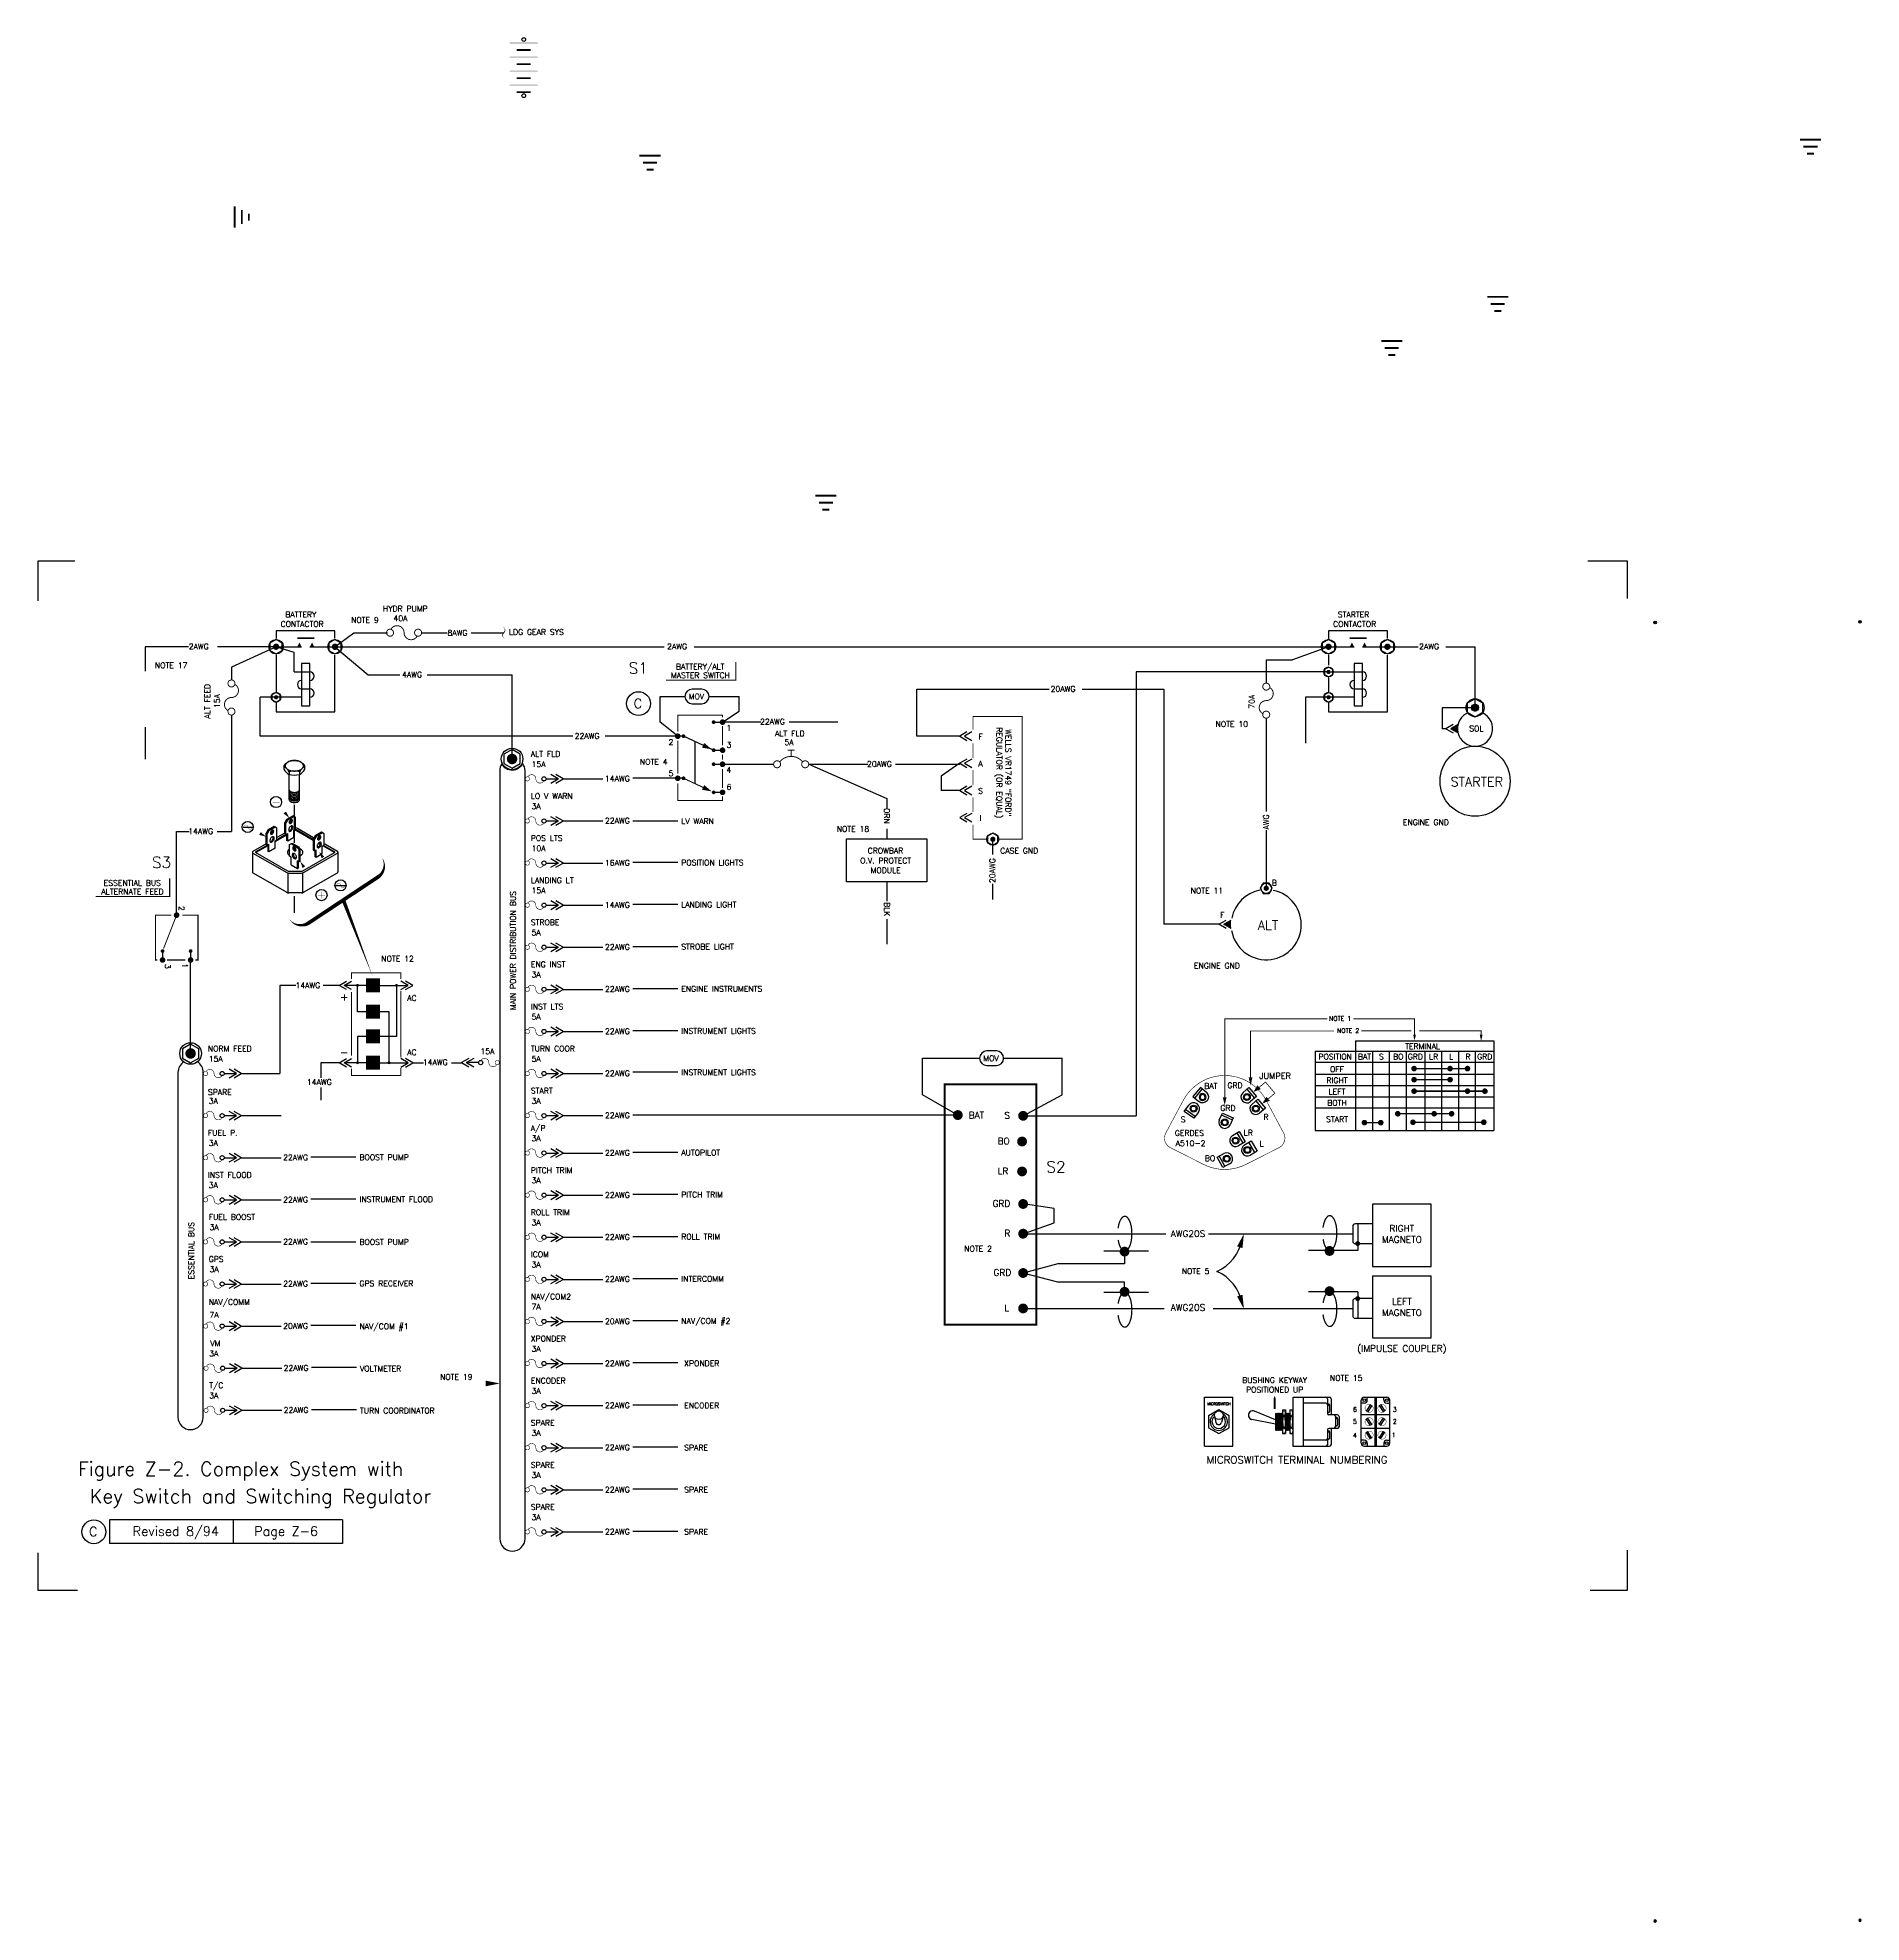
# Model space of a CAD drawing. Extents: x -0.4 to 31.2, y -19.7 to 25.2.
# Drawn here: x -0.43 to 19.07, y -3.69 to 16.46 of the extents above; entities that cross this region are included whole.
import ezdxf
from ezdxf.enums import TextEntityAlignment as Align

# ---------------------------------------------------------------- set-up
doc = ezdxf.new("R2010")
doc.units = 0
doc.header["$LTSCALE"] = 0.5
doc.linetypes.add('HIDDEN', pattern=[0])
doc.layers.get('0').update_dxf_attribs({"linetype": 'CONTINUOUS'})
doc.layers.add('INSETS', color=2, linetype='CONTINUOUS')
doc.styles.get("Standard").update_dxf_attribs({"font": 'ROMANS'})

# ---------------------------------------------------------------- blocks, each defined once
blk = doc.blocks.new('BBCP')
at = {"color": 0}
for p, q in [((0.2299438525270645, 0), (0.3566964805031532, 0)), ((0.3552276689481992, 0), (0.2769986337626751, 0.04516555452281068)), ((0.2769986337626751, -0.04516555452281068), (0.3552276689481992, 0)), ((0.4073033976368174, 0), (0.3290743624512933, 0.04516555452281068)), ((0.3290743624512933, -0.04516555452281068), (0.4073033976368174, 0)), ((0.4073033976368174, 0), (0.8337464384351927, 0))]:
    blk.add_line(p, q, dxfattribs=at)
at = {"color": 0, "const_width": 0.006000000000000001}
for points in [[(0.0366770296984944, 0.01951044453741702, 39.33880835951041), (0.03859916624609294, 0.01827240556744414, 39.33880835951041)], [(0.2007194449185601, -0.02012461179749891, -0.7914183192462256), (0.1154702213235623, 0, 0.7914183192462259), (0.03022099772856457, 0.02012461179749891, 0.7914183192462259)], [(0.2166770296984906, 0.01951044453741702, 39.33880835951041), (0.21859916624609, 0.01827240556744414, 39.33880835951041)]]:
    blk.add_lwpolyline(points, format="xyb", dxfattribs=at)
at = {"color": 0}
blk.add_circle((0.2025000000000023, 0), 0.02249999999999979, dxfattribs=at)
blk = doc.blocks.new('SPADETERM')
at = {"color": 0}
for p, q in [((0, 0), (-0.09778629398190475, 0.0564569431535098)), ((-0.09778629398190475, -0.0564569431535098), (0, 0)), ((0.06509466086077254, 0), (-0.03269163312113221, 0.0564569431535098)), ((-0.03269163312113221, -0.0564569431535098), (0.06509466086077254, 0))]:
    blk.add_line(p, q, dxfattribs=at)
blk = doc.blocks.new('SPADTERM')
at = {"color": 0, "xscale": 0.8, "yscale": 0.8, "zscale": 0.8, "rotation": 270}
blk.add_blockref('SPADETERM', (0, 0.05207572868861732), dxfattribs=at)
blk = doc.blocks.new('FUSE')
at = {"color": 0, "const_width": 0.01}
blk.add_lwpolyline([(0.1404259733037172, -0.03625724772812688, -729.2147678623838), (0.1406250000000036, -0.03630921887069505, -0.7745966692415445), (0, 0, 0.7745966692414826), (-0.1406250000000036, 0.03630921887069505, 55.55771820439573), (-0.1380376597728556, 0.03554085559310494, 55.55771820439573)], format="xyb", dxfattribs=at)
blk = doc.blocks.new('CB')
at = {"color": 0, "const_width": 0.01}
for points in [[(-0.3047399613886519, -0.03719923071831133, 273.9696988207883), (-0.3052825490245326, -0.0371260646420204, 273.9696988207883)], [(-0.02704903082498689, 0.02597306164975421, 0.4727572666355321), (-0.2729509691754153, 0.02597306164926749, 0.4727572666355321)], [(-0.005842398127015258, -0.03704208935961262, 692.0208592420624), (-0.006056408857205042, -0.03700770070883053, 692.0208592420624)]]:
    blk.add_lwpolyline(points, format="xyb", dxfattribs=at)
for points in [[(-0.1875, 0.1499999999999986), (-0.1125000000000007, 0.1499999999999986)], [(-0.1500000000000021, 0.08409902576697448), (-0.1500000000000021, 0.1499999999999986)]]:
    blk.add_lwpolyline(points, dxfattribs=at)
blk = doc.blocks.new('DOT')
at = {"color": 0}
for radius in [0.02, 0.01]:
    blk.add_circle((8.1, 9.6), radius, dxfattribs=at)
blk = doc.blocks.new('TAB')
at = {"color": 0}
for p, q in [((-0.1573995071002816, -0.2064928159217807), (-0.1573995071002816, 0)), ((0.1573995071002816, 0), (0.1573995071002816, -0.2064928159217807)), ((-0.1573995071002816, -0.1408577266515678), (0.1573995071002816, -0.1408577266515678)), ((0.1573995071002816, -0.2064928159217807), (-0.1573995071002816, -0.2064928159217807))]:
    blk.add_line(p, q, dxfattribs=at)
for radius in [0.0923003152107924, 0.06830031521079241]:
    blk.add_circle((0, 0), radius, dxfattribs=at)
blk.add_arc((0, 0), 0.1573995071002798, 0, 180, dxfattribs=at)
blk = doc.blocks.new('W')
at = {"color": 0}
for points in [[(-0.002149759849995547, -0.005576502751683421, 0, 0.07, 0), (0.07301356738847886, 0.05768256438417652, 0.07, 0.07, 0)], [(0.1178165775425661, -0.1598806963815314, 0, 0.07, 0), (0.1929799047810405, -0.09662162924567141, 0.07, 0.07, 0)]]:
    blk.add_lwpolyline(points, format="xyseb", dxfattribs=at)
at = {"color": 0, "const_width": 0.01}
blk.add_lwpolyline([(0.1395840197098792, -0.143855212724386), (0.2839409677593636, -0.02236131132728048), (0.1581798491623374, 0.1270658702447172), (0.01961768231731753, 0.01044898090546198)], dxfattribs=at)
blk = doc.blocks.new('DIODE')
at = {"color": 0}
blk.add_lwpolyline([(0, 0, 0.15, 0.15, 0), (0, -0.02324600182806336, 0, 0.15, 0), (0, -0.1510990118823976, 0.15, 0.15, 0)], format="xyseb", dxfattribs=at)
blk = doc.blocks.new('GND')
at = {"color": 0}
for points in [[(5.2875, 6.46), (5.2875, 6.44), (5.5125, 6.46), (5.5125, 6.44)], [(5.325, 6.385), (5.325, 6.365), (5.475, 6.385), (5.475, 6.365)], [(5.4375, 6.29), (5.4375, 6.31), (5.3625, 6.29), (5.3625, 6.31)]]:
    blk.add_trace(points, dxfattribs=at)
blk = doc.blocks.new('CORNERS')
at = {"color": 0}
for points in [[(0.3987211017965544, 11), (0, 11), (0, 10.57433492604116)], [(17, 10.60127889820343), (17, 10.99999999999999), (16.57433492604115, 10.99999999999999)], [(16.60127889820345, 0), (17, 0), (17, 0.4256650739588457)], [(0, 0.3987211017965544), (0, 0), (0.425665073958846, 0)]]:
    blk.add_lwpolyline(points, dxfattribs=at)
blk = doc.blocks.new('CUTOFF')
at = {"color": 0}
blk.add_lwpolyline([(-0.1278728342885813, -0.02914608058412682, 0, 0.02, -0.591879645207404), (0, 0, 0.02, 0, 0.591879645207404), (0.1278728342885955, 0.02914608058414103, 0, 0, 0.591879645207404)], format="xyseb", dxfattribs=at)
blk = doc.blocks.new('REVC')
at = {"color": 0}
blk.add_circle((0, 0), 0.1273742171538819, dxfattribs=at)
blk.add_text('C', height=0.1, dxfattribs=at).set_placement((-0.006911195821046101, -0.04833737590551562), align=Align.CENTER)
blk = doc.blocks.new('BAT')
at = {"color": 0}
for centre in [(4.05, 6.75), (4.05, 6.15)]:
    blk.add_circle(centre, 0.02, dxfattribs=at)
for points in [[(4.2, 6.702500000000001), (4.2, 6.7225), (3.9, 6.702500000000001), (3.9, 6.7225)], [(4.2, 6.5525), (4.2, 6.5725), (3.9, 6.5525), (3.9, 6.5725)], [(4.125, 6.6275), (4.125, 6.6475), (3.975, 6.6275), (3.975, 6.6475)], [(4.125, 6.4775), (4.125, 6.4975), (3.975, 6.4775), (3.975, 6.4975)], [(4.2, 6.402500000000001), (4.2, 6.4225), (3.9, 6.402500000000001), (3.9, 6.4225)], [(4.2, 6.2525), (4.2, 6.2725), (3.9, 6.2525), (3.9, 6.2725)], [(4.125, 6.327500000000001), (4.125, 6.3475), (3.975, 6.327500000000001), (3.975, 6.3475)], [(4.125, 6.1775), (4.125, 6.1975), (3.975, 6.1775), (3.975, 6.1975)]]:
    blk.add_trace(points, dxfattribs=at)

msp = doc.modelspace()

# ---------------------------------------------------------------- linework, layer by layer
at = {"color": 0}
for p, q in [((2.750754532449097, 9.945442326394389), (2.952792227805409, 10.09544232639439)), ((2.952792227805409, 10.09544232639439), (3.312013574935077, 10.09544232639439)), ((3.68288163089605, 10.09544232639439), (3.9517848894031, 10.09544232639439)), ((4.206728924026963, 10.09544232639439), (4.5569676098493, 10.09544232639439)), ((0.7191951863921886, 9.945442326394389), (0.7191951863921886, 9.686068654894868)), ((1.183597099062016, 9.945442326394389), (0.7191951863921886, 9.945442326394389)), ((2.120754532449096, 9.945442326394389), (1.492782852152468, 9.945442326394389)), ((2.120754532449096, 9.945442326394389), (1.643703041796084, 9.726762597280835)), ((2.314426823878117, 9.884701811996567), (2.11934569110564, 9.945442326394389)), ((2.141845691105617, 9.945442326394389), (2.393359521769507, 9.945442326394389)), ((2.314426823878117, 9.67544232639412), (2.314426823878117, 9.884701811996567)), ((2.483359521769416, 9.945442326394389), (2.750754532449097, 9.945442326394389)), ((2.750754532449097, 9.945442326394389), (6.271911207064891, 9.945442326394389)), ((2.750754532449097, 9.945442326394389), (3.106539047554718, 9.645442326394388)), ((6.589930838815071, 9.945442326394389), (13.37433329204255, 9.945442326394389)), ((13.37433329204255, 9.945442326394389), (12.98781923641054, 9.803796984924865)), ((13.39542445069907, 9.945442326394389), (13.64693828136296, 9.945442326394389)), ((13.73693828136287, 9.945442326394389), (14.00433329204255, 9.945442326394389)), ((14.00433329204255, 9.945442326394389), (14.33171851052282, 9.945442326394389)), ((14.62970391743742, 9.945442326394389), (14.94132993321691, 9.945442326394389)), ((14.94132993321691, 9.293880837359158), (14.94132993321691, 9.945442326394389)), ((1.643703041796084, 9.726762597280835), (1.643703041796084, 9.589621403066662)), ((2.314426823878117, 9.67544232639412), (2.483359521769416, 9.67544232639412)), ((2.393359521769507, 9.765442326394034), (2.393359521769507, 9.315442326394479)), ((2.483359521769416, 9.765442326394034), (2.393359521769507, 9.765442326394034)), ((2.483359521769416, 9.315442326394479), (2.483359521769416, 9.765442326394034)), ((13.37433329204255, 9.67544232639439), (11.31913159955399, 9.67544232639439)), ((11.31913159955399, 9.67544232639439), (11.31913159955398, 4.931107705121871)), ((12.70822799837319, 9.803796984924865), (12.70822799837319, 9.556133926315685)), ((12.70822799837319, 9.803796984924865), (12.98781923641054, 9.803796984924865)), ((13.3749357057466, 9.67544232639412), (13.73693828136287, 9.67544232639412)), ((13.64693828136296, 9.765442326394034), (13.64693828136296, 9.315442326394479)), ((13.73693828136287, 9.765442326394034), (13.64693828136296, 9.765442326394034)), ((13.73693828136287, 9.315442326394479), (13.73693828136287, 9.765442326394034)), ((2.393359521769507, 9.4954423263943), (2.483359521769416, 9.4954423263943)), ((3.106539047554718, 9.645442326394388), (3.445070035952182, 9.645442326394388)), ((3.736588031723181, 9.645442326394388), (4.644037427977209, 9.645442326394388)), ((4.644037427977209, 8.745784049638239), (4.644037427977209, 9.645442326394388)), ((6.672209073555708, 9.492191542535235), (6.570927287250464, 9.492191542535235)), ((8.97055636858898, 8.98913375323713), (8.97055636858898, 9.492582965763606)), ((8.97055636858898, 9.492582965763606), (10.38864495679197, 9.492582965763606)), ((10.74084218722348, 9.492582965763606), (11.61335056069763, 9.492582965763606)), ((11.61335056069763, 9.492582965763606), (11.61335056069763, 6.978868760886161)), ((13.64693828136296, 9.4954423263943), (13.73693828136287, 9.4954423263943)), ((2.393359521769507, 9.40544232639439), (1.95108764751753, 9.405442326394397)), ((1.95108764751753, 8.989172728789388), (1.95108764751753, 9.405442326394397)), ((2.393359521769507, 9.315442326394479), (2.483359521769416, 9.315442326394479)), ((6.227649652845408, 9.414198770147514), (6.492934514862748, 9.414198770147514)), ((6.227649652845408, 9.139316229091351), (6.227649652845408, 9.414198770147514)), ((6.570927287250464, 9.336205997759794), (6.672209073555708, 9.336205997759794)), ((6.750201845943424, 9.414198770147514), (7.071652289780974, 9.414198770147516)), ((7.071652289780974, 9.25579188338408), (7.071652289780974, 9.414198770147516)), ((13.37433329204255, 9.40544232639439), (13.12779006236128, 9.40544232639439)), ((13.12779006236128, 9.40544232639439), (13.12779006236128, 8.915528988292607)), ((13.64693828136296, 9.40544232639439), (13.37433329204255, 9.405442326394393)), ((13.64693828136296, 9.315442326394479), (13.73693828136287, 9.315442326394479)), ((14.94132993321691, 9.293880837359158), (14.5893668748648, 9.293880837359158)), ((14.5893668748648, 9.293880837359158), (14.5893668748648, 9.06888083735938)), ((0.7191951863921884, 9.08606865489487), (0.7191951863921884, 8.744860062144244)), ((1.643703041796084, 9.209485644902564), (1.643703041796084, 7.970567772847793)), ((6.415153390539813, 8.989172728789388), (6.227649652845408, 9.139316229091351)), ((6.799453238208715, 9.139133753237129), (6.894724781674634, 9.139133753237129)), ((6.894724781674634, 9.139133753237129), (7.071652289780974, 9.25579188338408)), ((7.305311084385787, 9.139133753237129), (6.915853030884325, 9.139133753237129)), ((8.12900334199572, 9.139133753237129), (7.607350048091175, 9.139133753237129)), ((12.70822799837319, 9.182864092003662), (12.70822799837319, 8.184861373661033)), ((14.62963230831174, 9.06888083735938), (14.5893668748648, 9.06888083735938)), ((5.292611508418108, 8.989172728789388), (1.95108764751753, 8.989172728789388)), ((6.415153390539813, 8.989172728789388), (5.640955464625054, 8.989172728789388)), ((6.477693616790737, 8.989172728789388), (6.400153390539813, 8.989172728789388)), ((6.799453238208715, 8.839133753237132), (6.477693616790737, 8.989172728789388)), ((9.430259025987999, 8.98913375323713), (8.97055636858898, 8.98913375323713)), ((6.799453238208715, 8.839133753237132), (6.894724781674634, 8.839133753237132)), ((6.799453238208715, 8.68913375323713), (6.894724781674634, 8.68913375323713)), ((6.894724781674634, 8.68913375323713), (7.44437174426894, 8.68913375323713)), ((7.81880871517126, 8.68913375323713), (8.448105634238674, 8.68913375323713)), ((7.81880871517126, 8.68913375323713), (8.649776711251311, 8.322211311575112)), ((8.743099615170689, 8.68913375323713), (9.430259025987999, 8.68913375323713)), ((9.430259025987999, 8.699133753237131), (9.233389232096538, 8.560120876909302)), ((2.259005272975067, 8.607607406236273), (2.259005272975067, 8.579833624812686)), ((2.259617796842918, 8.31267736249173), (2.259617796842918, 8.576100608206055)), ((2.348244476821116, 8.627868250750701), (2.348269314750639, 8.627882590935997)), ((2.37190443083204, 8.31267736249173), (2.37190443083204, 8.575141241957756)), ((2.372516954699897, 8.607607406236273), (2.372516954699897, 8.579833624812686)), ((6.415153390539813, 8.539172728789389), (5.934867744822188, 8.539172728789389)), ((6.477693616790737, 8.539172728789389), (6.400153390539813, 8.539172728789389)), ((9.233389232096538, 8.560120876909302), (9.233389232096538, 8.40913375323713)), ((6.799453238208715, 8.389133753237129), (6.894724781674634, 8.389133753237129)), ((8.649776711251311, 8.322211311575112), (8.649776711251311, 8.219887090941363)), ((9.430259025987999, 8.40913375323713), (9.233389232096538, 8.40913375323713)), ((2.233571279018296, 8.098727021609776), (2.215910768558459, 8.068138120205742)), ((2.215910768558459, 7.944530721141764), (2.215910768558459, 8.068138120205742)), ((2.226225566338336, 8.06218286893089), (2.215910768558459, 8.068138120205742)), ((2.243886076798173, 8.092771770334927), (2.226225566338336, 8.06218286893089)), ((2.226225566338336, 7.938575469866914), (2.226225566338336, 8.06218286893089)), ((2.302173306552753, 8.13833442067375), (2.233571279018296, 8.098727021609776)), ((2.243886076798173, 8.092771770334927), (2.233571279018296, 8.098727021609776)), ((2.312488104332637, 8.132379169398902), (2.243886076798173, 8.092771770334927)), ((2.330148614792471, 8.122182868930889), (2.302173306552753, 8.13833442067375)), ((2.314674514080445, 8.25373163163206), (2.314674514080445, 7.850455009073758)), ((2.330148614792471, 7.998575469866913), (2.330148614792471, 8.122182868930889)), ((6.415153390539813, 8.081780199728367), (5.934867744822188, 8.081780199728367)), ((1.056870505914311, 7.076360025864629), (1.056870505914311, 7.970567772847794)), ((1.056870505914311, 7.970567772847794), (1.192310330925577, 7.970567772847794)), ((1.491606364273102, 7.970567772847793), (1.643703041796084, 7.970567772847793)), ((1.768490919605874, 8.017764110259023), (1.872500625356104, 8.017764110259023)), ((2.033320267256617, 7.983112046063677), (2.01565975679678, 7.952523144659639)), ((2.025974554576657, 7.946567893384787), (2.01565975679678, 7.952523144659639)), ((2.01565975679678, 7.828915745595665), (2.01565975679678, 7.952523144659639)), ((2.043635065036494, 7.977156794788827), (2.025974554576657, 7.946567893384787)), ((2.025974554576657, 7.822960494320815), (2.025974554576657, 7.946567893384787)), ((2.101922294791074, 8.022719445127649), (2.033320267256617, 7.983112046063677)), ((2.043635065036494, 7.977156794788827), (2.033320267256617, 7.983112046063677)), ((2.112237092570958, 8.0167641938528), (2.043635065036494, 7.977156794788827)), ((2.129897603030792, 8.00656789338479), (2.101922294791074, 8.022719445127649)), ((2.111191454309048, 7.872160494320812), (2.129897603030792, 7.882960494320812)), ((2.111191454309048, 7.790560494320814), (2.111191454309048, 7.872160494320812)), ((2.129897603030792, 7.882960494320812), (2.129897603030792, 8.006567893384787)), ((2.215910768558459, 7.944530721141764), (2.226225566338336, 7.938575469866914)), ((2.226225566338336, 7.938575469866914), (2.244931715060084, 7.949375469866914)), ((2.234616917280203, 7.873730721141764), (2.234616917280203, 7.943420218592064)), ((2.244931715060084, 7.867775469866912), (2.234616917280203, 7.873730721141764)), ((2.244931715060084, 7.867775469866914), (2.244931715060084, 7.949375469866914)), ((2.311442466070727, 7.906175469866914), (2.244931715060084, 7.867775469866914)), ((2.311442466070727, 7.987775469866913), (2.330148614792471, 7.998575469866913)), ((2.311442466070727, 7.906175469866914), (2.311442466070727, 7.987775469866913)), ((2.537363830518523, 7.923332310223317), (2.519703320058689, 7.892743408819279)), ((2.519703320058689, 7.769136009755303), (2.519703320058689, 7.892743408819279)), ((2.53001811783857, 7.886788157544429), (2.519703320058689, 7.892743408819279)), ((2.547678628298407, 7.917377058948467), (2.53001811783857, 7.886788157544429)), ((2.53001811783857, 7.763180758480453), (2.53001811783857, 7.886788157544429)), ((2.605965858052987, 7.96293970928729), (2.537363830518523, 7.923332310223317)), ((2.547678628298407, 7.917377058948467), (2.537363830518523, 7.923332310223317)), ((2.616280655832867, 7.95698445801244), (2.547678628298407, 7.917377058948467)), ((2.633941166292705, 7.946788157544428), (2.605965858052987, 7.96293970928729)), ((2.633941166292705, 7.823180758480453), (2.633941166292701, 7.946788157544428)), ((8.220274726122122, 7.89373518710842), (9.079278696380499, 7.893735187108421)), ((8.220274726122122, 7.432811222030634), (8.220274726122122, 7.89373518710842)), ((8.649776711251311, 7.998600604114571), (8.649776711251311, 7.893735187108421)), ((9.079278696380499, 7.893735187108421), (9.079278696380499, 7.432811222030634)), ((9.78446115439025, 7.723657450812815), (9.78446115439025, 7.887219746376086)), ((12.70822799837319, 7.983097495045822), (12.70822799837319, 7.363410230455504)), ((1.868964071211533, 7.748753101741483), (1.868964071211533, 7.537553101741483)), ((2.01565975679678, 7.828915745595665), (2.025974554576657, 7.822960494320815)), ((2.025974554576657, 7.822960494320815), (2.044680703298404, 7.833760494320814)), ((2.034365905518524, 7.758115745595664), (2.034365905518524, 7.827805243045964)), ((2.044680703298404, 7.752160494320813), (2.034365905518524, 7.758115745595664)), ((2.044680703298404, 7.752160494320814), (2.044680703298404, 7.833760494320814)), ((2.111191454309048, 7.790560494320814), (2.044680703298404, 7.752160494320814)), ((2.264663960182653, 7.830360500805456), (2.29263926842237, 7.846512052548319)), ((2.264663960182653, 7.706753101741481), (2.264663960182653, 7.830360500805456)), ((2.2833701089044, 7.69595310174148), (2.264663960182653, 7.706753101741481)), ((2.282324470642486, 7.840556801273467), (2.35092649817695, 7.800949402209494)), ((2.2833701089044, 7.614353101741481), (2.2833701089044, 7.69595310174148)), ((2.29263926842237, 7.846512052548319), (2.361241295956831, 7.806904653484344)), ((2.34988085991504, 7.575953101741482), (2.34988085991504, 7.657553101741482)), ((2.368587008636788, 7.64675310174148), (2.34988085991504, 7.657553101741482)), ((2.35092649817695, 7.800949402209494), (2.361241295956831, 7.806904653484344)), ((2.35092649817695, 7.800949402209494), (2.368587008636788, 7.770360500805457)), ((2.361241295956831, 7.806904653484344), (2.378901806416668, 7.776315752080307)), ((2.368587008636788, 7.770360500805457), (2.378901806416668, 7.776315752080307)), ((2.368587008636788, 7.64675310174148), (2.368587008636788, 7.770360500805457)), ((2.378901806416668, 7.65270835301633), (2.378901806416668, 7.776315752080307)), ((2.519703320058689, 7.769136009755303), (2.53001811783857, 7.763180758480453)), ((2.53001811783857, 7.763180758480453), (2.54872426656031, 7.773980758480454)), ((2.538409468780433, 7.698336009755304), (2.538409468780433, 7.768025507205603)), ((2.54872426656031, 7.692380758480453), (2.538409468780433, 7.698336009755303)), ((2.54872426656031, 7.692380758480453), (2.54872426656031, 7.773980758480454)), ((2.615235017570957, 7.730780758480454), (2.54872426656031, 7.692380758480453)), ((2.615235017570957, 7.812380758480452), (2.633941166292705, 7.823180758480453)), ((2.615235017570957, 7.730780758480454), (2.615235017570957, 7.812380758480452)), ((2.780914585360563, 7.748753101825842), (2.780914585360563, 7.537553101741481)), ((1.873764071211533, 7.529239257865153), (2.234211334439657, 7.32113493341173)), ((2.245349773202968, 7.525904152793383), (2.245349773202968, 7.314704152793383)), ((2.2833701089044, 7.614353101741481), (2.34988085991504, 7.575953101741482)), ((2.34988085991504, 7.575953101741482), (2.360195657694924, 7.58190835301633)), ((2.360195657694924, 7.581908353016332), (2.360195657694924, 7.65159785046663)), ((2.378901806416668, 7.65270835301633), (2.368587008636788, 7.64675310174148)), ((2.404528883369136, 7.525904152793383), (2.404528883369136, 7.314704152793383)), ((2.415667322132443, 7.32113493341173), (2.776114585360564, 7.529239257865151)), ((6.415153390539813, 7.63917272878939), (5.934867744822188, 7.63917272878939)), ((2.391667322132442, 7.314704152793381), (2.258211334439658, 7.314704152793381)), ((2.314674514080445, 7.279146460449499), (2.314674514080445, 7.099912405979143)), ((2.761407985997508, 7.393411078235485), (2.865417691747741, 7.393411078235485)), ((9.079278696380499, 7.432811222030634), (8.220274726122122, 7.432811222030634)), ((8.649776711251311, 7.432811222030634), (8.649776711251311, 7.224097797624871)), ((9.78446115439025, 7.243455902299413), (9.78446115439025, 7.41011734015625)), ((6.415153390539813, 7.189172728789394), (5.934867744822188, 7.189172728789394)), ((8.649776711251311, 7.03298672216611), (8.649776711251311, 6.764255255558286)), ((12.20218515547508, 6.978868760886161), (11.61335056069763, 6.978868760886161)), ((0.9068315303620551, 6.692060178195726), (0.9068315303620551, 6.596788634729807)), ((1.206831530362052, 6.692060178195726), (1.206831530362052, 6.596788634729807)), ((6.415153390539813, 6.739172728789391), (5.934867744822188, 6.739172728789391)), ((1.206831530362054, 5.597514851506526), (1.206831530362054, 6.598897327222198)), ((2.161379368695878, 6.325568341911899), (2.161379368695878, 5.382963505973948)), ((2.332614264558558, 6.325568341911899), (2.161379368695878, 6.325568341911899)), ((2.796376937296358, 6.325568341911899), (2.625830174328895, 6.325568341911899)), ((3.080673040151696, 6.325568341911899), (2.848452665984976, 6.325568341911899)), ((2.991242045651216, 6.043086063529034), (2.991242045651216, 6.325568341911899)), ((3.231772052034094, 6.325568341911899), (3.532531315774902, 6.325568341911899)), ((3.408187300256477, 6.325568341911899), (3.408187300256478, 5.780577273365945)), ((6.415153390539813, 6.289172728789397), (5.934867744822188, 6.289172728789397)), ((3.328225209646263, 6.043086063529034), (2.991242045651216, 6.043086063529034)), ((3.328225209646263, 5.498094994983073), (3.328225209646263, 6.043086063529034)), ((3.408187300256478, 5.780577273365945), (2.991242045651216, 5.780577273365938)), ((2.991242045651216, 5.780577273365938), (2.991242045651216, 5.498094994983073)), ((6.415153390539813, 5.839172728789393), (5.934867744822188, 5.839172728789393)), ((13.66319372600277, 5.73349653086858), (15.14137066123394, 5.73349653086858)), ((13.66319372600277, 5.73349653086858), (13.66319372600277, 4.775644374796339)), ((15.14137066123394, 5.73349653086858), (15.14137066123394, 4.775644374796339)), ((2.796376937296358, 5.498094994983073), (2.599710378218011, 5.498094994983073)), ((2.599710378218011, 5.498094994983073), (2.599710378218011, 5.338386588315082)), ((3.080673040151696, 5.498094994983073), (2.848452665984976, 5.498094994983073)), ((3.231772052034094, 5.498094994983073), (3.532531315774902, 5.498094994983073)), ((3.58460704446352, 5.498094994983073), (3.695988513439512, 5.498094994983073)), ((3.995374120226471, 5.498094994983073), (4.106901897766364, 5.498094994983073)), ((4.181721214895401, 5.545401045630624), (4.103492179709876, 5.500235491107813)), ((4.103492179709876, 5.500235491107813), (4.181721214895401, 5.455069936585002)), ((4.280851724819629, 5.500235491107813), (4.154099096843541, 5.500235491107813)), ((4.233796943584019, 5.545401045630624), (4.155567908398495, 5.500235491107813)), ((4.155567908398495, 5.500235491107813), (4.233796943584019, 5.455069936585002)), ((9.033037700986092, 5.5466722743299), (9.64326519001713, 5.546672274329904)), ((9.033037700986092, 5.154661616940022), (9.033037700986092, 5.5466722743299)), ((9.82253974871009, 5.624665046717624), (9.721257962404847, 5.624665046717624)), ((9.721257962404847, 5.468679501942184), (9.82253974871009, 5.468679501942184)), ((9.900532521097807, 5.546672274329904), (10.52708733447288, 5.5466722743299)), ((10.52708733447288, 5.154661616940022), (10.52708733447288, 5.5466722743299)), ((13.23215347987434, 5.622549038632084), (15.14137066123394, 5.622549038632084)), ((13.23215347987434, 5.622549038632084), (13.23215347987434, 4.775644374796339)), ((13.23215347987434, 5.505862056165144), (15.14137066123394, 5.505862056165144)), ((13.84319372600277, 5.622549038632084), (13.84319372600277, 4.775644374796339)), ((14.02319372600277, 5.622549038632084), (14.02319372600277, 4.775644374796339)), ((14.20319372600277, 5.622549038632084), (14.20319372600277, 4.775644374796339)), ((14.40375053728109, 5.622549038632084), (14.40375053728109, 4.775644374796339)), ((14.58375053728109, 5.622549038632084), (14.58375053728109, 4.775644374796339)), ((14.76375053728109, 5.622549038632084), (14.76375053728109, 4.775644374796339)), ((14.94375053728109, 5.622549038632084), (14.94375053728109, 4.775644374796339)), ((1.571774518888978, 5.382963505973949), (1.698527146865066, 5.382963505973949)), ((1.697058335310112, 5.382963505973949), (1.618829300124588, 5.42812906049676)), ((1.618829300124588, 5.337797951451138), (1.697058335310112, 5.382963505973949)), ((1.749134063998731, 5.382963505973949), (1.670905028813206, 5.42812906049676)), ((1.670905028813206, 5.337797951451138), (1.749134063998731, 5.382963505973949)), ((1.749134063998731, 5.382963505973949), (2.161379368695878, 5.382963505973948)), ((6.415153390539813, 5.395967703277385), (5.934867744822188, 5.395967703277385)), ((13.23215347987434, 5.375644374796339), (15.14137066123394, 5.375644374796339)), ((13.23215347987434, 5.255644374796339), (15.14137066123394, 5.255644374796339)), ((2.599710378218011, 5.233342353309488), (2.599710378218011, 5.09887051822356)), ((9.410357376151191, 4.939172728789391), (9.033037700986092, 5.154661616940022)), ((10.10857873984076, 4.931107705121871), (10.52708733447288, 5.154661616940022)), ((13.23215347987434, 5.13564437479634), (15.14137066123394, 5.13564437479634)), ((9.410357376151191, 4.939172728789391), (5.934867744822188, 4.939172728789391)), ((10.10857873984076, 4.931107705121871), (11.31913159955398, 4.931107705121871)), ((13.23215347987434, 5.015644374796338), (15.14137066123394, 5.015644374796338)), ((13.23215347987434, 4.775644374796339), (15.14137066123394, 4.775644374796339)), ((2.974347492924666, 4.489172728789383), (2.494061847207041, 4.489172728789383)), ((5.012580416504124, 4.532963505973949), (5.139333044480213, 4.532963505973949)), ((5.137864232925259, 4.532963505973949), (5.059635197739735, 4.57812906049676)), ((5.059635197739735, 4.487797951451139), (5.137864232925259, 4.532963505973949)), ((5.189939961613877, 4.532963505973949), (5.111710926428353, 4.57812906049676)), ((5.111710926428353, 4.487797951451139), (5.189939961613877, 4.532963505973949)), ((5.189939961613877, 4.532963505973949), (5.616383002412253, 4.532963505973949)), ((6.415153390539813, 4.539172728789385), (5.934867744822188, 4.539172728789385)), ((2.974347492924666, 4.039172728789381), (2.494061847207041, 4.039172728789381)), ((5.012580416504124, 4.082963505973949), (5.139333044480213, 4.082963505973949)), ((5.137864232925259, 4.082963505973949), (5.059635197739735, 4.12812906049676)), ((5.059635197739735, 4.037797951451139), (5.137864232925259, 4.082963505973949)), ((5.189939961613877, 4.082963505973949), (5.111710926428353, 4.12812906049676)), ((5.111710926428353, 4.037797951451139), (5.189939961613877, 4.082963505973949)), ((5.189939961613877, 4.082963505973949), (5.616383002412253, 4.082963505973949)), ((6.415153390539813, 4.089172728789385), (5.934867744822188, 4.089172728789385)), ((10.44125736455664, 3.940195114368796), (10.10857873984076, 3.988654941374062)), ((10.44125736455664, 3.786529858494243), (10.44125736455664, 3.940195114368796)), ((14.47352333061089, 3.985727098102263), (13.84352333061152, 3.985727098102263)), ((13.84352333061152, 3.985727098102263), (13.84352333061152, 3.321358459914116)), ((14.47352333061089, 3.321358459914114), (14.47352333061089, 3.985727098102263)), ((5.012580416504124, 3.632963505973949), (5.139333044480213, 3.632963505973949)), ((5.137864232925259, 3.632963505973949), (5.059635197739735, 3.67812906049676)), ((5.059635197739735, 3.587797951451138), (5.137864232925259, 3.632963505973949)), ((5.189939961613877, 3.632963505973949), (5.111710926428353, 3.67812906049676)), ((5.111710926428353, 3.587797951451138), (5.189939961613877, 3.632963505973949)), ((5.189939961613877, 3.632963505973949), (5.616383002412253, 3.632963505973949)), ((6.415153390539813, 3.639172728789385), (5.934867744822188, 3.639172728789385)), ((10.10857873984076, 3.671107705123127), (10.44125736455664, 3.786529858494243)), ((10.10857873984076, 3.671107705123127), (11.63527915526735, 3.671107705123127)), ((12.0904994851519, 3.671107705123127), (13.63352333061173, 3.671107705123127)), ((13.63352333061173, 3.749477098102496), (13.63352333061173, 3.591977098102657)), ((13.84352333061152, 3.775727098102472), (13.6597733306117, 3.775727098102472)), ((13.68602333061168, 3.775727098102472), (13.68602333061168, 3.49214869867831)), ((2.974347492924666, 3.581767086815672), (2.494061847207041, 3.581767086815672)), ((11.44925917838269, 3.485032078553477), (10.97006470020873, 3.485032078553477)), ((11.19349298111421, 3.479282338506803), (11.19349298111421, 3.348013959541817)), ((13.68602333061168, 3.49214869867831), (13.16138340242131, 3.49214869867831)), ((13.6597733306117, 3.565727098102684), (13.84352333061152, 3.565727098102684)), ((5.137864232925259, 3.182963505973949), (5.059635197739735, 3.22812906049676)), ((5.189939961613877, 3.182963505973949), (5.111710926428353, 3.22812906049676)), ((10.4807207389515, 3.348013959541817), (10.10857873984076, 3.250727098102999)), ((10.4807207389515, 3.153440236664181), (10.10857873984076, 3.250727098102999)), ((11.19349298111421, 3.348013959541817), (10.4807207389515, 3.348013959541817)), ((13.84352333061152, 3.321358459914117), (14.47352333061089, 3.321358459914116)), ((2.974347492924666, 3.139172728789382), (2.494061847207041, 3.139172728789382)), ((5.012580416504124, 3.182963505973949), (5.139333044480213, 3.182963505973949)), ((5.059635197739735, 3.137797951451138), (5.137864232925259, 3.182963505973949)), ((5.111710926428353, 3.137797951451138), (5.189939961613877, 3.182963505973949)), ((5.189939961613877, 3.182963505973949), (5.616383002412253, 3.182963505973949)), ((6.415153390539813, 3.189172728789385), (5.934867744822188, 3.189172728789385)), ((11.19349298111421, 3.153440236664181), (10.4807207389515, 3.153440236664181)), ((11.44925917838269, 3.043825741454853), (10.97006470020873, 3.043825741454853)), ((11.19349298111421, 3.022171857699195), (11.19349298111421, 3.153440236664181)), ((13.68602333061168, 3.050942361579686), (13.16138340242131, 3.050942361579686)), ((13.68602333061168, 3.050942361579686), (13.68602333061168, 2.766989821725762)), ((13.84352333061152, 3.221358459914116), (14.47352333061089, 3.221358459914114)), ((13.84352333061152, 3.221358459914116), (13.84352333061152, 2.556989821725971)), ((14.47352333061089, 2.556989821725971), (14.47352333061089, 3.221358459914114)), ((10.10857873984076, 2.871989821725656), (11.618269668069, 2.871989821725656)), ((12.14152784536269, 2.871989821725652), (13.63352333061173, 2.871989821725652)), ((13.63352333061173, 2.950739821725573), (13.63352333061173, 2.793239821725731)), ((13.84352333061152, 2.976989821725549), (13.6597733306117, 2.976989821725549)), ((2.974347492924666, 2.689172728789379), (2.494061847207041, 2.689172728789379)), ((5.012580416504124, 2.732963505973949), (5.139333044480213, 2.732963505973949)), ((5.137864232925259, 2.732963505973949), (5.059635197739735, 2.778129060496759)), ((5.059635197739735, 2.687797951451138), (5.137864232925259, 2.732963505973949)), ((5.189939961613877, 2.732963505973949), (5.111710926428353, 2.778129060496759)), ((5.111710926428353, 2.687797951451138), (5.189939961613877, 2.732963505973949)), ((5.189939961613877, 2.732963505973949), (5.616383002412253, 2.732963505973949)), ((6.415153390539813, 2.739172728789384), (5.934867744822188, 2.739172728789384)), ((13.6597733306117, 2.766989821725762), (13.84352333061152, 2.766989821725762)), ((13.84352333061152, 2.556989821725971), (14.47352333061089, 2.556989821725971)), ((1.576705040103081, 2.232963505973945), (1.70345766807917, 2.232963505973945)), ((1.701988856524216, 2.232963505973945), (1.623759821338692, 2.278129060496756)), ((1.623759821338692, 2.187797951451135), (1.701988856524216, 2.232963505973945)), ((1.754064585212834, 2.232963505973945), (1.67583555002731, 2.278129060496756)), ((1.67583555002731, 2.187797951451135), (1.754064585212834, 2.232963505973945)), ((2.97927801413877, 2.239172728789381), (2.498992368421145, 2.239172728789381)), ((5.012580416504124, 2.282963505973949), (5.139333044480213, 2.282963505973949)), ((5.137864232925259, 2.282963505973949), (5.059635197739735, 2.328129060496759)), ((5.059635197739735, 2.237797951451138), (5.137864232925259, 2.282963505973949)), ((5.189939961613877, 2.282963505973949), (5.111710926428353, 2.328129060496759)), ((5.111710926428353, 2.237797951451138), (5.189939961613877, 2.282963505973949)), ((5.189939961613877, 2.282963505973949), (5.616383002412253, 2.282963505973949)), ((6.415153390539813, 2.289172728789384), (5.934867744822188, 2.289172728789384)), ((5.012580416504124, 1.832963505973949), (5.139333044480213, 1.832963505973949)), ((5.137864232925259, 1.832963505973949), (5.059635197739735, 1.87812906049676)), ((5.059635197739735, 1.787797951451138), (5.137864232925259, 1.832963505973949)), ((5.189939961613877, 1.832963505973949), (5.111710926428353, 1.87812906049676)), ((5.111710926428353, 1.787797951451138), (5.189939961613877, 1.832963505973949)), ((5.189939961613877, 1.832963505973949), (5.616383002412253, 1.832963505973949)), ((6.415153390539813, 1.839172728789384), (5.934867744822188, 1.839172728789384)), ((13.10429059926362, 1.923203009049871), (13.10429059926362, 1.39920300905039)), ((13.34576645532056, 1.859203009049869), (13.10429059926362, 1.859203009049869)), ((13.36176645532056, 1.907203009049871), (13.36176645532056, 1.748872834388818)), ((13.37776645532056, 1.848129855826979), (13.36176645532056, 1.848129855826979)), ((13.38423718194337, 1.844834077015821), (13.36176645532056, 1.844834077015821)), ((13.38576645532056, 1.83611985245558), (13.36176645532056, 1.83611985245558)), ((13.38576645532056, 1.840129855826978), (13.38576645532056, 1.768955463628035)), ((13.40176645532056, 1.907203009049871), (13.40176645532056, 1.732872834388818)), ((13.75696860260929, 1.859203009049869), (13.72496860260929, 1.859203009049869)), ((13.82436576494862, 1.84483407701586), (13.77769374389139, 1.772965466999425)), ((13.78896860260929, 1.891203009049867), (13.78896860260929, 1.923203009049867)), ((13.83778449403574, 1.83611985245562), (13.79111247297852, 1.764251242439185)), ((13.86896860260914, 1.923203009049867), (13.86896860260914, 1.399203009050392)), ((13.88496860260914, 1.923203009049867), (13.88496860260914, 1.399203009050392)), ((13.91615271118255, 1.83611985245562), (13.96282473223978, 1.764251242439185)), ((13.92957144026968, 1.84483407701586), (13.97624346132691, 1.772965466999425)), ((13.964968602609, 1.891203009049867), (13.964968602609, 1.923203009049867)), ((13.99696860260899, 1.859203009049869), (14.02896860260899, 1.859203009049869)), ((2.97927801413877, 1.789172728789381), (2.498992368421145, 1.789172728789381)), ((13.37776645532056, 1.760955463628034), (13.36098901032403, 1.760955463628034)), ((13.47115733571966, 1.732872834388818), (13.37776645532056, 1.732872834388818)), ((13.46315733571966, 1.617615812950658), (13.44637989072312, 1.617615812950658)), ((13.44715733571966, 1.716872834388818), (13.44715733571966, 1.605533183711438)), ((13.46315733571966, 1.704790205149601), (13.44715733571966, 1.704790205149601)), ((13.46962806234246, 1.701494426338443), (13.44715733571966, 1.701494426338443)), ((13.47115733571966, 1.692780201778203), (13.44715733571966, 1.692780201778203)), ((13.47115733571966, 1.696790205149602), (13.47115733571966, 1.625615812950657)), ((13.48715733571966, 1.716872834388818), (13.48715733571966, 1.605533183711438)), ((13.86896860260914, 1.732872834388818), (13.72496860260929, 1.732872834388818)), ((13.82436576494861, 1.620911591761766), (13.77769374389139, 1.692780201778203)), ((13.83778449403574, 1.629625816322008), (13.79111247297852, 1.701494426338443)), ((14.028968602609, 1.732872834388818), (13.88496860260914, 1.732872834388818)), ((13.91615271118256, 1.629625816322008), (13.96282473223978, 1.701494426338443)), ((13.92957144026969, 1.620911591761766), (13.97624346132691, 1.692780201778203)), ((5.137864232925259, 1.382963505973949), (5.059635197739735, 1.428129060496759)), ((5.189939961613877, 1.382963505973949), (5.111710926428353, 1.428129060496759)), ((13.34576645532056, 1.46320300905039), (13.10429059926362, 1.46320300905039)), ((13.37776645532056, 1.474276162273287), (13.36098901032403, 1.474276162273287)), ((13.36176645532056, 1.573533183711438), (13.36176645532056, 1.41520300905039)), ((13.37776645532056, 1.56145055447223), (13.36176645532056, 1.56145055447223)), ((13.38423718194337, 1.558154775661073), (13.36176645532056, 1.558154775661073)), ((13.38576645532056, 1.549440551100833), (13.36176645532056, 1.549440551100833)), ((13.47115733571966, 1.589533183711438), (13.37776645532056, 1.589533183711438)), ((13.38576645532056, 1.553450554472231), (13.38576645532056, 1.482276162273287)), ((13.40176645532056, 1.589533183711438), (13.40176645532056, 1.41520300905039)), ((13.86896860260914, 1.58953318371144), (13.7249686026093, 1.58953318371144)), ((13.75696860260929, 1.46320300905039), (13.7249686026093, 1.46320300905039)), ((13.82436576494862, 1.477571941084395), (13.77769374389139, 1.549440551100833)), ((13.78896860260929, 1.43120300905039), (13.78896860260929, 1.399203009050392)), ((13.83778449403574, 1.486286165644637), (13.79111247297852, 1.558154775661073)), ((14.028968602609, 1.58953318371144), (13.88496860260914, 1.58953318371144)), ((13.91615271118255, 1.486286165644637), (13.96282473223978, 1.558154775661073)), ((13.92957144026968, 1.477571941084395), (13.97624346132691, 1.549440551100833)), ((13.964968602609, 1.43120300905039), (13.964968602609, 1.399203009050392)), ((13.99696860260899, 1.46320300905039), (14.02896860260899, 1.46320300905039)), ((5.012580416504124, 1.382963505973949), (5.139333044480213, 1.382963505973949)), ((5.059635197739735, 1.337797951451138), (5.137864232925259, 1.382963505973949)), ((5.111710926428353, 1.337797951451138), (5.189939961613877, 1.382963505973949)), ((5.189939961613877, 1.382963505973949), (5.616383002412253, 1.382963505973949)), ((6.415153390539813, 1.389172728789384), (5.934867744822188, 1.389172728789384)), ((5.012580416504124, 0.9329635059739487), (5.139333044480213, 0.9329635059739487)), ((5.137864232925259, 0.9329635059739487), (5.059635197739735, 0.9781290604967594)), ((5.059635197739735, 0.887797951451138), (5.137864232925259, 0.9329635059739487)), ((5.189939961613877, 0.9329635059739487), (5.111710926428353, 0.9781290604967594)), ((5.111710926428353, 0.887797951451138), (5.189939961613877, 0.9329635059739487)), ((5.189939961613877, 0.9329635059739487), (5.616383002412253, 0.9329635059739487)), ((6.415153390539813, 0.9391727287893843), (5.934867744822188, 0.9391727287893843)), ((2.829945421620741, 0.611392924333213), (0.3411535023178029, 0.611392924333213)), ((0.3411535023178029, 0.611392924333213), (0.3411535023178029, 0.3609702783802913)), ((1.66110157762902, 0.611392924333213), (1.66110157762902, 0.3609702783802913)), ((2.829945421620741, 0.611392924333213), (2.829945421620741, 0.3609702783802913)), ((5.012580416504124, 0.4829635059739488), (5.139333044480213, 0.4829635059739488)), ((5.137864232925259, 0.4829635059739488), (5.059635197739735, 0.5281290604967595)), ((5.059635197739735, 0.4377979514511381), (5.137864232925259, 0.4829635059739488)), ((5.189939961613877, 0.4829635059739488), (5.111710926428353, 0.5281290604967595)), ((5.111710926428353, 0.4377979514511381), (5.189939961613877, 0.4829635059739488)), ((5.189939961613877, 0.4829635059739488), (5.616383002412253, 0.4829635059739488)), ((6.415153390539813, 0.4891727287893843), (5.934867744822188, 0.4891727287893843)), ((2.829945421620741, 0.3609702783802913), (0.3411535023178029, 0.3609702783802913))]:
    msp.add_line(p, q, dxfattribs=at)
at = {"color": 0, "linetype": 'HIDDEN'}
msp.add_line((6.597318434179268, 8.933390760335723), (6.597318434179268, 8.483390760335723), dxfattribs=at)
for points in [[(2.120754532449096, 10.11619554974496), (2.120754532449096, 10.03495502284798)], [(2.750754532449097, 10.03820724695762), (2.750754532449097, 10.11619554974496), (2.120886158156863, 10.11619554974496)], [(13.37433329204255, 10.11619554974496), (13.37433329204255, 10.03495502284798)], [(14.00433329204255, 10.03820724695762), (14.00433329204255, 10.11619554974496), (13.37446491775031, 10.11619554974496)], [(2.120754532449096, 9.857708808872545), (2.120754532449096, 9.460213554396994)], [(2.120754532449096, 9.34869240442739), (2.120754532449096, 9.249875986378573), (2.750754532449097, 9.249875986378573), (2.750754532449097, 9.8544565847629)], [(13.37281379780447, 9.857708808872545), (13.37281379780447, 9.747595461255067)], [(13.37433329204255, 9.34869240442739), (13.37433329204255, 9.249875986378573), (14.00433329204255, 9.249875986378573), (14.00433329204255, 9.8544565847629)], [(13.37281379780447, 9.61314656414557), (13.37281379780447, 9.460213554396994)]]:
    msp.add_lwpolyline(points, dxfattribs=at)
at = {"color": 0}
for points in [[(2.187321336085059, 9.983874688392707), (2.120754532449096, 10.02230705039102), (2.054187728813133, 9.983874688392707), (2.054187728813133, 9.907009964396071), (2.120754532449096, 9.868577602397757), (2.187321336085059, 9.907009964396071)], [(2.81732133608506, 9.983874688392707), (2.750754532449097, 10.02230705039102), (2.684187728813133, 9.983874688392707), (2.684187728813133, 9.907009964396071), (2.750754532449097, 9.868577602397757), (2.81732133608506, 9.907009964396071)], [(13.44090009567851, 9.983874688392707), (13.37433329204255, 10.02230705039102), (13.30776648840658, 9.983874688392707), (13.30776648840658, 9.907009964396071), (13.37433329204255, 9.868577602397757), (13.44090009567851, 9.907009964396071)], [(14.07090009567851, 9.983874688392707), (14.00433329204255, 10.02230705039102), (13.93776648840658, 9.983874688392707), (13.93776648840658, 9.907009964396071), (14.00433329204255, 9.868577602397757), (14.07090009567851, 9.907009964396071)], [(13.41871116113319, 9.701063901059932), (13.37433329204255, 9.726685475725478), (13.3299554229519, 9.701063901059932), (13.3299554229519, 9.649820751728846), (13.37433329204255, 9.6241991770633), (13.41871116113319, 9.649820751728846)], [(2.165132401539738, 9.431063901059932), (2.120754532449096, 9.456685475725479), (2.076376663358454, 9.431063901059932), (2.076376663358454, 9.379820751728847), (2.120754532449096, 9.3541991770633), (2.165132401539738, 9.379820751728847)], [(13.41871116113319, 9.431063901059932), (13.37433329204255, 9.456685475725479), (13.3299554229519, 9.431063901059932), (13.3299554229519, 9.379820751728847), (13.37433329204255, 9.3541991770633), (13.41871116113319, 9.379820751728847)], [(15.02453843776187, 9.341921289857051), (14.94132993321691, 9.389961742354949), (14.85812142867196, 9.341921289857051), (14.85812142867196, 9.24584038486126), (14.94132993321691, 9.197799932363367), (15.02453843776187, 9.24584038486126)], [(4.730594057076327, 8.795757542748767), (4.644037427977213, 8.845731035859288), (4.557480798878092, 8.795757542748767), (4.557480798878092, 8.695810556527725), (4.644037427977213, 8.645837063417197), (4.730594057076327, 8.695810556527725)], [(9.839933490753552, 7.919246714708017), (9.78446115439025, 7.951273683039947), (9.728988818026949, 7.919246714708017), (9.728988818026949, 7.855192778044156), (9.78446115439025, 7.823165809712222), (9.839933490753552, 7.855192778044156)], [(12.67620103004126, 7.418882566818809), (12.64417406170933, 7.363410230455507), (12.67620103004126, 7.307937894092206), (12.74025496670512, 7.307937894092206), (12.77228193503705, 7.363410230455507), (12.74025496670512, 7.418882566818809)], [(1.293388159461168, 5.647488344617054), (1.206831530362054, 5.697461837727575), (1.120274901262933, 5.647488344617054), (1.120274901262933, 5.547541358396012), (1.206831530362054, 5.497567865285484), (1.293388159461168, 5.547541358396012)]]:
    msp.add_lwpolyline(points, close=True, dxfattribs=at)
for points, const_width in [([(2.103879532449114, 9.945442326394389, 1), (2.137629532449077, 9.945442326394389, 1)], 0.03374999999996624), ([(2.733879532449116, 9.945442326394389, 1), (2.767629532449079, 9.945442326394389, 1)], 0.03374999999996624), ([(13.35745829204257, 9.945442326394389, 1), (13.39120829204253, 9.945442326394389, 1)], 0.03374999999996624), ([(13.98745829204257, 9.945442326394389, 1), (14.02120829204253, 9.945442326394389, 1)], 0.03374999999996624), ([(13.36308329204256, 9.67544232639439, 1), (13.38558329204253, 9.67544232639439, 1)], 0.0224999999999775), ([(2.109504532449108, 9.40544232639439, 1), (2.132004532449083, 9.40544232639439, 1)], 0.0224999999999775), ([(13.36308329204256, 9.40544232639439, 1), (13.38558329204253, 9.40544232639439, 1)], 0.0224999999999775), ([(14.92023618321694, 9.293880837359158, 1), (14.96242368321689, 9.293880837359158, 1)], 0.04218749999995781), ([(6.789453238208715, 9.139133753237129, 1), (6.809453238208715, 9.139133753237129, 1)], 0.02), ([(6.879724781674635, 9.139133753237129, 1), (6.909724781674634, 9.139133753237129, 1)], 0.03), ([(6.400153390539813, 8.989172728789388, 1), (6.430153390539813, 8.989172728789388, 1)], 0.03), ([(6.467693616790737, 8.989172728789388, 1), (6.487693616790737, 8.989172728789388, 1)], 0.02), ([(6.879724781674635, 8.839133753237132, 1), (6.909724781674634, 8.839133753237132, 1)], 0.03), ([(4.616037427977207, 8.745784049638239, 1), (4.672037427977211, 8.745784049638239, 1)], 0.05599999999999999), ([(6.789453238208715, 8.839133753237132, 1), (6.809453238208715, 8.839133753237132, 1)], 0.02), ([(6.789453238208715, 8.68913375323713, 1), (6.809453238208715, 8.68913375323713, 1)], 0.02), ([(6.879724781674635, 8.68913375323713, 1), (6.909724781674634, 8.68913375323713, 1)], 0.03), ([(6.400153390539813, 8.539172728789389, 1), (6.430153390539813, 8.539172728789389, 1)], 0.03), ([(6.467693616790737, 8.539172728789389, 1), (6.487693616790737, 8.539172728789389, 1)], 0.02), ([(6.789453238208715, 8.389133753237129, 1), (6.809453238208715, 8.389133753237129, 1)], 0.02), ([(6.879724781674635, 8.389133753237129, 1), (6.909724781674634, 8.389133753237129, 1)], 0.03), ([(9.770398654390263, 7.887219746376086, 1), (9.798523654390237, 7.887219746376086, 1)], 0.02812499999997187), ([(12.70822799837319, 7.34934773045552, 1), (12.70822799837319, 7.377472730455491, 1)], 0.02812499999997187), ([(1.056870505914311, 7.091360025864629, 1), (1.056870505914311, 7.061360025864628, 1)], 0.03), ([(0.9068315303620551, 6.702060178195728, 1), (0.9068315303620551, 6.682060178195725, 1)], 0.02), ([(1.206831530362052, 6.702060178195728, 1), (1.206831530362052, 6.682060178195725, 1)], 0.02), ([(0.9068315303620551, 6.611788634729807, 1), (0.9068315303620551, 6.581788634729806, 1)], 0.03), ([(1.206831530362052, 6.611788634729807, 1), (1.206831530362052, 6.581788634729806, 1)], 0.03), ([(2.998742045651216, 6.325568341911899, -1), (2.983742045651216, 6.325568341911899, -1)], 0.015), ([(3.415687300256478, 6.325568341911899, -1), (3.400687300256477, 6.325568341911899, -1)], 0.015), ([(1.178831530362048, 5.597514851506526, 1), (1.234831530362053, 5.597514851506526, 1)], 0.05599999999999999), ([(2.998742045651216, 5.498094994983073, -1), (2.983742045651216, 5.498094994983073, -1)], 0.015), ([(3.335725209646263, 5.498094994983073, -1), (3.320725209646262, 5.498094994983073, -1)], 0.015), ([(14.27411749977598, 5.435919193188235, 1), (14.30411749977597, 5.435919193188235, 1)], 0.03), ([(14.65912693138675, 5.435919193188235, 1), (14.68912693138675, 5.435919193188235, 1)], 0.03), ([(14.66662693138675, 5.435919193188235, 1), (14.68162693138675, 5.435919193188235, 1)], 0.015), ([(14.84531468494112, 5.435919193188235, 1), (14.87531468494112, 5.435919193188235, 1)], 0.03), ([(14.85281468494112, 5.435919193188235, 1), (14.86781468494112, 5.435919193188235, 1)], 0.015), ([(12.03807470114884, 4.411548686908638, 0.2379363574776497), (12.49048302000895, 4.411548686908638), (12.84480447197237, 4.590279195436831, 0.4213063932543361), (12.89435568606801, 4.747051669127397), (12.70711931447282, 5.096952836819192, 0.5990593513028494), (11.82143840668497, 5.096952836819192), (11.63420203508978, 4.747051669127397, 0.4213063932543361), (11.68375324918542, 4.590279195436831)], 0.006), ([(14.27411749977598, 5.317177475762264, 1), (14.30411749977597, 5.317177475762264, 1)], 0.03), ([(14.65912693138675, 5.317177475762264, 1), (14.68912693138675, 5.317177475762264, 1)], 0.03), ([(14.66662693138675, 5.317177475762264, 1), (14.68162693138675, 5.317177475762264, 1)], 0.015), ([(14.27411749977598, 5.194477698797074, 1), (14.30411749977597, 5.194477698797074, 1)], 0.03), ([(14.84531468494112, 5.194477698797074, 1), (14.87531468494112, 5.194477698797074, 1)], 0.03), ([(14.85281468494112, 5.194477698797074, 1), (14.86781468494112, 5.194477698797074, 1)], 0.015), ([(15.03150243849549, 5.194477698797074, 1), (15.06150243849549, 5.194477698797074, 1)], 0.03), ([(15.03900243849549, 5.194477698797074, 1), (15.05400243849549, 5.194477698797074, 1)], 0.015), ([(9.384107376151194, 4.939172728789391, 1), (9.436607376151189, 4.939172728789391, 1)], 0.0525), ([(10.08232873984076, 4.931107705121871, 1), (10.13482873984076, 4.931107705121871, 1)], 0.0525), ([(13.74328433987511, 4.858042832756821, 1), (13.77328433987511, 4.858042832756821, 1)], 0.03), ([(13.91758776621982, 4.858042832756821, 1), (13.94758776621982, 4.858042832756821, 1)], 0.03), ([(13.92508776621982, 4.858042832756821, 1), (13.94008776621982, 4.858042832756821, 1)], 0.015), ([(14.09981407343127, 4.953036204405914, 1), (14.12981407343127, 4.953036204405914, 1)], 0.03), ([(14.26223317847586, 4.862000884657087, 1), (14.29223317847587, 4.862000884657087, 1)], 0.03), ([(14.48878495138496, 4.953036204405914, 1), (14.51878495138496, 4.953036204405914, 1)], 0.03), ([(14.49628495138496, 4.953036204405914, 1), (14.51128495138497, 4.953036204405914, 1)], 0.015), ([(14.67497270493934, 4.953036204405914, 1), (14.70497270493934, 4.953036204405914, 1)], 0.03), ([(14.68247270493934, 4.953036204405914, 1), (14.69747270493934, 4.953036204405914, 1)], 0.015), ([(15.01961811719539, 4.862000884657087, 1), (15.04961811719538, 4.862000884657087, 1)], 0.03), ([(15.02711811719538, 4.862000884657087, 1), (15.04211811719538, 4.862000884657087, 1)], 0.015), ([(10.07109146117448, 4.65669156911331, 1), (10.12359146117449, 4.65669156911331, 1)], 0.0525), ([(10.07109146117448, 4.336635036949321, 1), (10.12359146117449, 4.336635036949321, 1)], 0.0525), ([(10.08232873984076, 3.988654941374062, 1), (10.13482873984076, 3.988654941374062, 1)], 0.0525), ([(10.08232873984076, 3.671107705123127, 1), (10.13482873984076, 3.671107705123127, 1)], 0.0525), ([(11.1672429811142, 3.479282338506803, 1), (11.2197429811142, 3.479282338506803, 1)], 0.0525), ([(13.35856168332678, 3.486398958631639, 1), (13.41106168332678, 3.486398958631639, 1)], 0.0525), ([(13.67289833061167, 3.565727098102684, 1), (13.69914833061168, 3.565727098102684, 1)], 0.02625), ([(10.08232873984076, 3.250727098102999, 1), (10.13482873984076, 3.250727098102999, 1)], 0.0525), ([(11.1672429811142, 3.049575481501527, -1), (11.2197429811142, 3.049575481501527, -1)], 0.0525), ([(13.35856168332678, 3.056692101626361, -1), (13.41106168332678, 3.056692101626361, -1)], 0.0525), ([(10.08232873984076, 2.871989821725656, 1), (10.13482873984076, 2.871989821725656, 1)], 0.0525), ([(13.67289833061167, 2.976989821725549, 1), (13.69914833061168, 2.976989821725549, 1)], 0.02625)]:
    msp.add_lwpolyline(points, format="xyb", close=True, dxfattribs=dict(at, const_width=const_width))
for points, format in [([(7.035327871779728, 9.7822865792617, 0, 0, 0), (6.290440918396552, 9.7822865792617, 0, 0, 0), (6.290440918396552, 9.587421238496724, 0.01125, 0.01125, 0), (7.035327871779728, 9.587421238496724, 0.01125, 0.01125, 0)], "xyseb"), ([(2.429272795562316, 8.664332534801286, 0.1635241201433626), (2.372516954699897, 8.607607406236273, 0.1529235857135754), (2.259005272975067, 8.607607406236273, 0.1565824603704162), (2.202249432112645, 8.664332534801286, -0.1635241201433626), (2.259005272975067, 8.721057663366299, -0.1529235857135754), (2.372516954699897, 8.721057663366299, -0.1565824603704162)], "xyb"), ([(2.315761113837482, 8.729736970061168, 0.0587518675353757), (2.276310697867082, 8.725085342430312, 0.07234108405765964), (2.24628730354845, 8.713122564568156, 0.1066170543910072), (2.223883645595951, 8.692828511531836, 0.1568512196707774), (2.217510309097002, 8.673011841496155, 0.1568512196707781), (2.223883645595951, 8.653195171460471, 0.106617054391009), (2.24628730354845, 8.632901118424154, 0.07234108405766021), (2.276310697867082, 8.620938340561999, 0.05875186753537549), (2.315761113837482, 8.616286712931142, 0.05875186753537561), (2.355211529807879, 8.620938340561999, 0.07234108405765943), (2.385234924126511, 8.632901118424154, 0.1066170543910081), (2.40763858207901, 8.653195171460471, 0.1568512196707778), (2.414011918577963, 8.673011841496155, 0.1568512196707755), (2.40763858207901, 8.692828511531836, 0.1066170543910075), (2.385234924126511, 8.713122564568156, 0.07234108405765957), (2.355211529807879, 8.725085342430312, 0.05875186753537671)], "xyb"), ([(4.78263656397706, 0.4119878823878409), (4.78263656397706, 8.618270387223347, 0.1629412427891178), (4.755426915049713, 8.699548878826938, -0.6474322707957655), (4.535433936275207, 8.693337977903944, 0.1484864543589288), (4.512638291977335, 8.618270387223347), (4.512638291977335, 0.4119878823878409, 1)], "xyb"), ([(2.266124404338861, 8.084977582221612, 0.05875186753540363), (2.262270077936535, 8.076017289401108, 0.07234108405766812), (2.261127876105171, 8.068164045020787, 0.1066170543910311), (2.262692841575046, 8.060908281817461, 0.1568512196707903), (2.266124404338861, 8.057120001661424, 0.1568512196707873), (2.271120932572547, 8.0560423212113, 0.1066170543909786), (2.278187090565404, 8.058314902960007, 0.07234108405762966), (2.284417098785213, 8.063230700952378, 0.05875186753533832), (2.290249776791953, 8.071048791941518, 0.0587518675353343), (2.294104103194276, 8.080009084762022, 0.07234108405763703), (2.29524630502564, 8.087862329142347, 0.1066170543910311), (2.293681339555768, 8.095118092345672, 0.1568512196707903), (2.290249776791953, 8.098906372501705, 0.1568512196708349), (2.28525324855827, 8.099984052951832, 0.1066170543910695), (2.278187090565404, 8.097711471203123, 0.07234108405767206), (2.271957082345601, 8.092795673210752, 0.05875186753536454)], "xyb"), ([(2.061775652844297, 7.895025157116362, 0.05875186753536099), (2.056611997313646, 7.883021019233548, 0.07234108405764983), (2.055081785238173, 7.872499998296255, 0.1066170543909983), (2.057178375345054, 7.862779425131676, 0.1568512196707501), (2.061775652844297, 7.857704252004777, 0.1568512196708165), (2.068469520450418, 7.856260479465635, 0.1066170543909995), (2.077936078803724, 7.859305065754044, 0.07234108405764586), (2.086282444171435, 7.865890778753225, 0.05875186753540317), (2.094096504763155, 7.87636470456057, 0.05875186753538685), (2.099260160293806, 7.888368842443383, 0.07234108405766143), (2.100790372369279, 7.898889863380675, 0.1066170543909651), (2.098693782262402, 7.908610436545252, 0.1568512196707457), (2.094096504763155, 7.913685609672153, 0.1568512196707627), (2.087402637157038, 7.915129382211297, 0.1066170543910523), (2.077936078803724, 7.912084795922886, 0.07234108405762782), (2.069589713436017, 7.905499082923703, 0.05875186753537025)], "xyb"), ([(2.065873392577182, 7.969362606675511, 0.05875186753540363), (2.062019066174856, 7.960402313855005, 0.07234108405766812), (2.060876864343492, 7.952549069474684, 0.1066170543910311), (2.062441829813367, 7.945293306271359, 0.1568512196707903), (2.065873392577182, 7.941505026115323, 0.1568512196707873), (2.070869920810868, 7.940427345665198, 0.1066170543909786), (2.077936078803724, 7.942699927413906, 0.07234108405762966), (2.084166087023533, 7.947615725406279, 0.05875186753533832), (2.089998765030274, 7.955433816395417, 0.0587518675353343), (2.093853091432596, 7.964394109215919, 0.07234108405763703), (2.09499529326396, 7.972247353596244, 0.1066170543910311), (2.093430327794089, 7.979503116799569, 0.1568512196707903), (2.089998765030274, 7.983291396955605, 0.1568512196708349), (2.085002236796591, 7.98436907740573, 0.1066170543910695), (2.077936078803724, 7.982096495657024, 0.07234108405767206), (2.071706070583922, 7.977180697664649, 0.05875186753536454)], "xyb"), ([(2.262026664605977, 8.010640132662463, 0.05875186753536099), (2.256863009075325, 7.99863599477965, 0.07234108405764983), (2.255332796999852, 7.988114973842356, 0.1066170543909983), (2.257429387106733, 7.978394400677778, 0.1568512196707501), (2.262026664605977, 7.973319227550879, 0.1568512196708165), (2.268720532212097, 7.971875455011735, 0.1066170543909995), (2.278187090565404, 7.974920041300146, 0.07234108405764586), (2.286533455933114, 7.981505754299326, 0.05875186753540317), (2.294347516524834, 7.991979680106669, 0.05875186753538685), (2.299511172055486, 8.003983817989486, 0.07234108405766143), (2.301041384130958, 8.014504838926776, 0.1066170543909651), (2.298944794024081, 8.024225412091354, 0.1568512196707457), (2.294347516524834, 8.029300585218255, 0.1568512196707627), (2.287653648918717, 8.030744357757396, 0.1066170543910523), (2.278187090565404, 8.027699771468988, 0.07234108405762782), (2.269840725197696, 8.021114058469806, 0.05875186753537025)], "xyb"), ([(2.569916955839088, 7.909582870835151, 0.05875186753540363), (2.566062629436765, 7.900622578014647, 0.07234108405766812), (2.564920427605401, 7.892769333634326, 0.1066170543910311), (2.566485393075276, 7.885513570431001, 0.1568512196707903), (2.569916955839088, 7.881725290274963, 0.1568512196707873), (2.574913484072777, 7.880647609824838, 0.1066170543909786), (2.581979642065637, 7.882920191573546, 0.07234108405762966), (2.588209650285443, 7.887835989565919, 0.05875186753533832), (2.594042328292183, 7.895654080555057, 0.0587518675353343), (2.597896654694506, 7.904614373375559, 0.07234108405763703), (2.59903885652587, 7.912467617755884, 0.1066170543910311), (2.597473891055995, 7.919723380959209, 0.1568512196707903), (2.594042328292183, 7.923511661115245, 0.1568512196708349), (2.589045800058493, 7.92458934156537, 0.1066170543910695), (2.581979642065637, 7.922316759816664, 0.07234108405767206), (2.575749633845828, 7.917400961824291, 0.05875186753536454)], "xyb"), ([(2.300674739729367, 7.698850890774266, 0.05875186753539177), (2.308387413004703, 7.688512863993707, 0.0723410840576827), (2.31662548440972, 7.682012600519726, 0.1066170543910042), (2.325969214313517, 7.679007517691736, 0.1568512196708365), (2.33257622909007, 7.680432557304315, 0.1568512196707744), (2.337113856984239, 7.6854418801377, 0.1066170543909859), (2.339183243866622, 7.695036329014484, 0.07234108405768452), (2.337672886269371, 7.705420839866405, 0.05875186753539382), (2.33257622909007, 7.717269224244219, 0.05875186753539177), (2.324863555814734, 7.727607251024778, 0.0723410840576827), (2.31662548440972, 7.734107514498759, 0.1066170543910042), (2.307281754505919, 7.737112597326749, 0.1568512196708365), (2.300674739729367, 7.735687557714169, 0.1568512196708612), (2.296137111835197, 7.730678234880783, 0.1066170543910042), (2.294067724952818, 7.721083786004001, 0.07234108405761568), (2.295578082550066, 7.71069927515208, 0.05875186753535909)], "xyb"), ([(2.304514502412453, 7.777375505540596, 0.05875186753535443), (2.310370532902582, 7.769526113005282, 0.07234108405764272), (2.31662548440972, 7.764590633471976, 0.1066170543910233), (2.323719933410065, 7.762308952913517, 0.1568512196707382), (2.328736466406987, 7.763390948108049, 0.1568512196707007), (2.33218176823069, 7.767194395525043, 0.1066170543909515), (2.333752999403913, 7.774479208864425, 0.07234108405770369), (2.332606224501781, 7.782363895535698, 0.05875186753539453), (2.328736466406987, 7.791360062973147, 0.05875186753534553), (2.322880435916858, 7.79920945550846, 0.07234108405765162), (2.31662548440972, 7.804144935041767, 0.1066170543910253), (2.309531035409379, 7.806426615600226, 0.1568512196708752), (2.304514502412453, 7.805344620405694, 0.1568512196707578), (2.30106920058875, 7.801541172988698, 0.1066170543909635), (2.299497969415523, 7.794256359649318, 0.07234108405762842), (2.300644744317659, 7.786371672978048, 0.05875186753538331)], "xyb"), ([(2.565819216106207, 7.835245421276002, 0.05875186753536099), (2.560655560575555, 7.823241283393188, 0.07234108405764983), (2.559125348500082, 7.812720262455895, 0.1066170543909983), (2.561221938606959, 7.802999689291318, 0.1568512196707501), (2.565819216106207, 7.797924516164417, 0.1568512196708165), (2.572513083712331, 7.796480743625275, 0.1066170543909995), (2.581979642065637, 7.799525329913684, 0.07234108405764586), (2.590326007433341, 7.806111042912865, 0.05875186753540317), (2.598140068025068, 7.81658496872021, 0.05875186753538685), (2.603303723555719, 7.828589106603023, 0.07234108405766143), (2.604833935631188, 7.839110127540315, 0.1066170543909651), (2.602737345524311, 7.848830700704894, 0.1568512196707457), (2.598140068025068, 7.853905873831793, 0.1568512196707627), (2.591446200418947, 7.855349646370937, 0.1066170543910523), (2.581979642065637, 7.852305060082526, 0.07234108405762782), (2.573633276697926, 7.845719347083345, 0.05875186753537025)], "xyb"), ([(0.9831235796517446, 7.470277283062993, 0, 0, 0), (0.1904118078748682, 7.470277283062993, 0, 0, 0), (0.1904118078748682, 7.275411942298017, 0.01125, 0.01125, 0), (0.9831235796517446, 7.275411942298017, 0.01125, 0.01125, 0)], "xyseb")]:
    msp.add_lwpolyline(points, format=format, close=True, dxfattribs=at)
for points, const_width in [([(6.415153390539813, 9.038334959927479), (6.415153390539813, 9.214968741792646), (6.894724781674634, 9.214968741792646), (6.894724781674634, 9.190315640357316)], 0.0110390673), ([(6.894724781674634, 9.096445220091827), (6.894724781674634, 8.893059309516602)], 0.0110390673), ([(9.879791551470694, 9.199701909756111), (9.573075109651509, 9.199701909756111), (9.573075109651509, 9.058002166420579)], 0.01), ([(9.848515091054109, 7.887219746376086), (10.09924575571712, 7.887219746376086), (10.09924575571712, 9.199701909756111), (9.813141226487685, 9.199701909756111)], 0.01), ([(6.415153390539813, 8.58909794865692), (6.415153390539813, 8.939994519649346)], 0.0110390673), ([(6.477693616790737, 8.989172728789388), (6.716943251567798, 8.877608791882057)], 0.0110390673), ([(9.573075109651509, 8.911470547544603), (9.573075109651509, 8.757018257737107)], 0.01), ([(6.894724781674634, 8.79248385923215), (6.894724781674634, 8.738843619080441)], 0.0110390673), ([(6.415153390539813, 8.486287488366148), (6.415153390539813, 8.300713666475694), (6.894724781674634, 8.300713666475694), (6.894724781674634, 8.344594375934701)], 0.0110390673), ([(6.477693616790737, 8.539172728789389), (6.716943251567798, 8.427608791882058)], 0.0110390673), ([(6.894724781674634, 8.638268168795989), (6.894724781674634, 8.43711726822708)], 0.0110390673), ([(9.573075109651509, 8.626327911736594), (9.573075109651509, 8.463955019985157)], 0.01), ([(2.084425778922999, 8.284711161043294), (2.157476027601654, 8.284711161043294)], 0.0048), ([(9.573075109651509, 8.337224974956614), (9.573075109651509, 8.17921562236314)], 0.01), ([(9.573075109651509, 8.0448237625983), (9.573075109651509, 7.887219746376086), (9.720407217726391, 7.887219746376086)], 0.01), ([(2.570361484298605, 7.290337874466679), (2.643411732977264, 7.290337874466679)], 0.0048), ([(2.606886608637933, 7.253812750127348), (2.606886608637933, 7.326862998806006)], 0.0048), ([(0.9995484876856757, 7.076360025864629), (0.8318705059143099, 7.076360025864629), (0.8318705059143099, 6.596788634729807), (0.8522054925165854, 6.596788634729807)], 0.0110390673), ([(1.11954177554081, 7.076360025864629), (1.285921764783932, 7.076360025864629), (1.285921764783932, 6.596788634729807), (1.257222934961106, 6.596788634729807)], 0.0110390673), ([(1.151722400729163, 6.596788634729807), (0.9560702268161094, 6.596788634729807)], 0.0110390673), ([(2.926681701170501, 6.394928680000834), (2.926681701170501, 6.4605558262981), (3.454302280589379, 6.4605558262981), (3.454302280589379, 6.394928680000834)], 0.01), ([(2.9266817011705, 5.573162014709932), (2.926681701170501, 6.25511415997538)], 0.01), ([(3.454302280589379, 6.263674284919285), (3.454302280589378, 5.556041969796129)], 0.01), ([(2.815230507389225, 6.195193695316045), (2.883711096992473, 6.195193695316045)], 0.01), ([(2.851308466244008, 6.229433990117665), (2.851308466244008, 6.160953400514418)], 0.01), ([(13.36153960280537, 5.969020831267045), (12.26414982553396, 5.969020831267045), (12.26414982553396, 5.114899241919777)], 0.01), ([(13.43260919719259, 5.838092989118254), (12.54033402968554, 5.838092989118254), (12.54033402968554, 5.321736540536624)], 0.01), ([(14.29414998351972, 5.76037159260534), (14.29414998351972, 5.969020831267045), (13.64022755874467, 5.969020831267045)], 0.01), ([(14.25809232354843, 5.839817819136336), (13.72667244466825, 5.839817819136336)], 0.01), ([(15.00628876626472, 5.744597763572588), (15.00628876626472, 5.839817819136336), (14.34372926851223, 5.839817819136336)], 0.01), ([(2.815230507389225, 5.604548968692586), (2.883711096992473, 5.604548968692586)], 0.01), ([(3.454302280589378, 5.441907722115398), (3.454302280589378, 5.362013666749273)], 0.01), ([(14.86031468494112, 5.435919193188235), (14.28911749977597, 5.435919193188235)], 0.015), ([(3.454302280589378, 5.362013666749273), (2.9266817011705, 5.362013666749273), (2.9266817011705, 5.433347597171486)], 0.01), ([(14.67808837182012, 5.317177475762264), (14.28911749977597, 5.317177475762264)], 0.015), ([(15.04650243849549, 5.194477698797074), (14.28911749977597, 5.194477698797074)], 0.015), ([(13.93654920665319, 4.858042832756821), (13.75828433987511, 4.858042832756821)], 0.015), ([(14.68997270493933, 4.953036204405914), (14.11481407343127, 4.953036204405914)], 0.015), ([(15.03461811719538, 4.862000884657087), (14.27723317847586, 4.862000884657087)], 0.015)]:
    msp.add_lwpolyline(points, dxfattribs=dict(at, const_width=const_width))
for points, format in [([(6.778383002521892, 8.84895896549703, 0, 0.05519533649999999, 0), (6.686847455581169, 8.891642692028892, 0.05519533649999999, 0.05519533649999999, 0)], "xyseb"), ([(2.202249432112645, 8.664332534801286), (2.202249432112645, 8.636558753377702, 0.1242366591948834), (2.259005272975067, 8.579833624812686, 0.1223388685708613), (2.372516954699897, 8.579833624812686, 0.1242366591948834), (2.429272795562316, 8.636558753377702), (2.429272795562316, 8.664332534801286)], "xyb"), ([(6.778383002521892, 8.398958965497027, 0, 0.05519533649999999, 0), (6.686847455581169, 8.441642692028893, 0.05519533649999999, 0.05519533649999999, 0)], "xyseb"), ([(2.25989869094164, 8.40922882977894, 0.04259185981246747), (2.259617796842918, 8.405937302485057, 0.1568512196707781), (2.263259703413745, 8.394613491036097, 0.106617054391009), (2.27606179367232, 8.383016889301057, 0.07234108405766021), (2.293218018997255, 8.37618101623697, 0.05875186753537549), (2.315761113837482, 8.373522943305048, 0.05875186753537561), (2.338304208677709, 8.37618101623697, 0.07234108405765943), (2.355460434002641, 8.383016889301057, 0.1066170543910081), (2.368262524261212, 8.394613491036097, 0.1568512196707778), (2.37190443083204, 8.405937302485057, 0.04259185981248145), (2.371623536733317, 8.40922882977894, 0.1066170543910075)], "xyb"), ([(2.260120046553944, 8.394965544838783, 0.05703460827614956), (2.259617796842918, 8.390576841780273, 0.1568512196707781), (2.263259703413745, 8.379253030331313, 0.106617054391009), (2.27606179367232, 8.367656428596273, 0.07234108405766021), (2.293218018997255, 8.360820555532186, 0.05875186753537549), (2.315761113837482, 8.358162482600264, 0.05875186753537561), (2.338304208677709, 8.360820555532186, 0.07234108405765943), (2.355460434002641, 8.367656428596273, 0.1066170543910081), (2.368262524261212, 8.379253030331313, 0.1568512196707778), (2.37190443083204, 8.390576841780273, 0.05703460827616333), (2.371402181121017, 8.394965544838783, 0.1066170543910075)], "xyb"), ([(2.260001143185982, 8.377959320487058, 0.04978965554087204), (2.259617796842918, 8.374119205310862, 0.1568512196707781), (2.263259703413745, 8.362795393861902, 0.106617054391009), (2.27606179367232, 8.351198792126862, 0.07234108405766021), (2.293218018997255, 8.344362919062775, 0.05875186753537549), (2.315761113837482, 8.341704846130856, 0.05875186753537561), (2.338304208677709, 8.344362919062775, 0.07234108405765943), (2.355460434002641, 8.351198792126862, 0.1066170543910081), (2.368262524261212, 8.362795393861902, 0.1568512196707778), (2.37190443083204, 8.374119205310862, 0.04978965554088592), (2.371521084488979, 8.377959320487058, 0.1066170543910075)], "xyb"), ([(2.260001143185982, 8.362598859782274, 0.04978965554087204), (2.259617796842918, 8.358758744606078, 0.1568512196707781), (2.263259703413745, 8.347434933157118, 0.106617054391009), (2.27606179367232, 8.335838331422082, 0.07234108405766021), (2.293218018997255, 8.32900245835799, 0.05875186753537549), (2.315761113837482, 8.326344385426072, 0.05875186753537561), (2.338304208677709, 8.32900245835799, 0.07234108405765943), (2.355460434002641, 8.335838331422082, 0.1066170543910081), (2.368262524261212, 8.347434933157118, 0.1568512196707778), (2.37190443083204, 8.358758744606078, 0.04978965554088592), (2.371521084488979, 8.362598859782274, 0.1066170543910075)], "xyb"), ([(2.260001143185982, 8.34723839907749, 0.04978965554087204), (2.259617796842918, 8.343398283901294, 0.1568512196707781), (2.263259703413745, 8.332074472452334, 0.106617054391009), (2.27606179367232, 8.320477870717298, 0.07234108405766021), (2.293218018997255, 8.313641997653207, 0.05875186753537549), (2.315761113837482, 8.310983924721288, 0.05875186753537561), (2.338304208677709, 8.313641997653207, 0.07234108405765943), (2.355460434002641, 8.320477870717298, 0.1066170543910081), (2.368262524261212, 8.332074472452334, 0.1568512196707778), (2.37190443083204, 8.343398283901294, 0.04978965554088592), (2.371521084488979, 8.34723839907749, 0.1066170543910075)], "xyb"), ([(2.25989869094164, 8.33352370201965, 0.04259185981246747), (2.259617796842918, 8.330232174725769, 0.1568512196707781), (2.263259703413745, 8.318908363276808, 0.106617054391009), (2.27606179367232, 8.307311761541769, 0.07234108405766021), (2.293218018997255, 8.300475888477681, 0.05875186753537549), (2.315761113837482, 8.29781781554576, 0.05875186753537561), (2.338304208677709, 8.300475888477681, 0.07234108405765943), (2.355460434002641, 8.307311761541769, 0.1066170543910081), (2.368262524261212, 8.318908363276808, 0.1568512196707778), (2.37190443083204, 8.330232174725769, 0.04259185981249611), (2.371623536733317, 8.33352370201965, 0.1066170543910337)], "xyb"), ([(2.260120046553944, 8.31706606555024, 0.05703460827614956), (2.259617796842918, 8.31267736249173, 0.1568512196707781), (2.263259703413745, 8.30135355104277, 0.106617054391009), (2.27606179367232, 8.28975694930773, 0.07234108405766021), (2.293218018997255, 8.282921076243642, 0.05875186753537549), (2.315761113837482, 8.280263003311724, 0.05875186753537561), (2.338304208677709, 8.282921076243642, 0.07234108405765943), (2.355460434002641, 8.28975694930773, 0.1066170543910081), (2.368262524261212, 8.30135355104277, 0.1568512196707778), (2.37190443083204, 8.31267736249173, 0.05703460827616333), (2.371402181121017, 8.31706606555024, 0.1066170543910075)], "xyb"), ([(2.260120046553944, 8.416909060131328, 0.09893157468461798), (2.263259703413745, 8.40997395174088, 0.106617054391009), (2.27606179367232, 8.398377350005838, 0.07234108405766021), (2.293218018997255, 8.39154147694175, 0.05875186753537549), (2.315761113837482, 8.388883404009832, 0.05875186753537561), (2.338304208677709, 8.39154147694175, 0.07234108405765943), (2.355460434002641, 8.398377350005838, 0.1066170543910081), (2.368262524261212, 8.40997395174088, 0.0989315746846333), (2.371402181121017, 8.416909060131331, 0.1568512196707755)], "xyb"), ([(2.15907195915175, 8.239205498915087, 0, 0, 0), (2.261866961514351, 8.116062984605431, 0, 0.0336, 0), (2.213701745344978, 8.173558507806398, 0.0336, 0.0336, 0)], "xyseb"), ([(2.262173551493153, 8.062187426349134, 0.0868210977919839), (2.267872292785523, 8.064270154234858, 0.07234108405762966), (2.274102301005332, 8.06918595222723, 0.05875186753533832), (2.279934979012073, 8.07700404321637, 0.0587518675353343), (2.283789305414395, 8.08596433603687, 0.07234108405763703), (2.284931507245759, 8.093817580417195, 0.08682109779200264), (2.283885831857777, 8.099794199088848, 0.1568512196707903)], "xyb"), ([(1.869411658179481, 7.990790870106566, 0, 0, 0), (2.015055064888469, 7.914284375446313, 0, 0.0336, 0), (1.948567773093636, 7.948998396627734, 0.0336, 0.0336, 0)], "xyseb"), ([(2.057477035969733, 7.862169331725464, 0.01518889895663108), (2.058154722670537, 7.862215730740485, 0.1066170543909995), (2.067621281023844, 7.865260317028894, 0.07234108405764586), (2.075967646391554, 7.871846030028075, 0.05875186753540317), (2.083781706983278, 7.88231995583542, 0.05875186753538685), (2.088945362513926, 7.894324093718232, 0.07234108405766143), (2.090475574589398, 7.904845114655525, 0.1066170543909651), (2.088378984482525, 7.914565687820102, 0.0151888989566015), (2.088080323857838, 7.915175781226316, 0.1568512196707627)], "xyb"), ([(2.061922539731473, 7.946572450803033, 0.0868210977919839), (2.067621281023844, 7.948655178688756, 0.07234108405762966), (2.073851289243653, 7.953570976681127, 0.05875186753533832), (2.079683967250393, 7.961389067670267, 0.0587518675353343), (2.083538293652716, 7.970349360490769, 0.07234108405763703), (2.08468049548408, 7.978202604871094, 0.08682109779200264), (2.083634820096098, 7.984179223542745, 0.1568512196707903)], "xyb"), ([(2.212934878354873, 7.952887302423281), (2.129897603030792, 7.904945709162152, 0.5773502691896258)], "xyb"), ([(2.257728047731412, 7.977784307271565, 0.01518889895663108), (2.258405734432217, 7.977830706286587, 0.1066170543909995), (2.267872292785523, 7.980875292574996, 0.07234108405764586), (2.276218658153234, 7.987461005574176, 0.05875186753540317), (2.284032718744957, 7.997934931381521, 0.05875186753538685), (2.289196374275605, 8.009939069264334, 0.07234108405766143), (2.290726586351078, 8.020460090201627, 0.1066170543909651), (2.288629996244204, 8.030180663366203, 0.0151888989566015), (2.288331335619518, 8.030790756772419, 0.1568512196707627)], "xyb"), ([(2.516822235652978, 7.875592719461671), (2.339339328286052, 7.978062523771475, 0.2287326502011958), (2.314367670189107, 7.979910543185404)], "xyb"), ([(2.516171680067764, 7.884974801660582), (2.339339328286052, 7.987069007528269, 0.1676054936272885), (2.320901973691612, 7.990643081589474)], "xyb"), ([(2.52180350381326, 7.903893517041191), (2.348939328286047, 8.00369669528093, 0.08769943465922107), (2.333234888099082, 8.009405205195304)], "xyb"), ([(2.565966102993383, 7.886792714962673, 0.0868210977919839), (2.571664844285757, 7.888875442848396, 0.07234108405762966), (2.577894852505559, 7.893791240840769, 0.05875186753533832), (2.583727530512299, 7.901609331829909, 0.0587518675353343), (2.587581856914625, 7.910569624650409, 0.07234108405763703), (2.588724058745989, 7.918422869030734, 0.08682109779200264), (2.587678383358007, 7.924399487702385, 0.1568512196707903)], "xyb"), ([(1.873764071211533, 7.757066945617813, 0.5773502691896258), (1.873764071211533, 7.740439257865153), (2.234211334439657, 7.53233493341173, 0.1316524975873957), (2.258211334439658, 7.525904152793383), (2.391667322132442, 7.525904152793383, 0.1316524975873957), (2.415667322132439, 7.53233493341173), (2.776114585360564, 7.740439257949512, 0.5773502691896268), (2.776114585360564, 7.757066945702172), (2.642606523724148, 7.834147861000578, 0.08769943465922107)], "xyb"), ([(2.01565975679678, 7.838990457887301), (1.873764071211533, 7.757066945617813, 0.5773502691896258)], "xyb"), ([(1.897764071211534, 7.748753101741483), (2.24381133443966, 7.548962621164391, 0.1316524975873986), (2.258211334439658, 7.545104152793383), (2.391667322132442, 7.545104152793383, 0.1316524976320368), (2.406067322136817, 7.548962621166917), (2.752114585361018, 7.748753101822735), (2.628571634396004, 7.820080657794471, 0.1676054936272885)], "xyb"), ([(2.261469110880969, 7.034962053343755, 0, 0.04, 0.4142135623730951), (2.469361639700178, 6.992763754075246, 0.04, 0.04, 0), (3.210559320432021, 7.483834056783637, 0.04, 0, 0.4142135623730951), (3.25275761970053, 7.691726585602846, 0, 0, 0)], "xyseb"), ([(2.262227315678178, 7.779470410570561, 0.08410451756561887), (2.247975297311737, 7.76535315439313, 0.1568512196707626), (2.242636472928535, 7.748753101783662, 0.1568512196707779), (2.247975297311737, 7.732153049174197, 0.08660097934423049), (2.262715991520356, 7.717695790188428, 0.07234108405765775)], "xyb"), ([(2.306704309408975, 7.737154539231018, 0.01311539641820735), (2.306451909615078, 7.736633486155635, 0.1066170543910042), (2.304382522732699, 7.727039037278851, 0.07234108405761568), (2.305892880329946, 7.716654526426932, 0.05875186753535909), (2.310989537509251, 7.704806142049118, 0.05875186753539177)], "xyb"), ([(2.310873238633786, 7.80624146874811, 0.08726538148788024), (2.309812767195404, 7.80021161092417, 0.07234108405762842), (2.310959542097536, 7.792326924252898, 0.05875186753538331), (2.314829300192333, 7.783330756815448, 0.05875186753535443)], "xyb"), ([(2.310989537509251, 7.704806142049118, 0.05875186753539177), (2.318702210784587, 7.694468115268557, 0.0723410840576827), (2.326940282189601, 7.687967851794578, 0.1066170543910042), (2.336284012093398, 7.684962768966586, 0.01311539641820755), (2.336861457190345, 7.684920827062318, 0.1568512196707744)], "xyb"), ([(2.314829300192333, 7.783330756815448, 0.05875186753535443), (2.320685330682459, 7.775481364280131, 0.07234108405764272), (2.326940282189601, 7.770545884746828, 0.08726538148793829), (2.332692527965531, 7.768449351040485, 0.1568512196707382)], "xyb"), ([(2.575274467549854, 7.340583796924911, 0, 0, 0), (2.378901806416668, 7.65270835301633, 0, 0.0336, 0), (2.418843134734026, 7.589223602650278, 0.0336, 0.0336, 0)], "xyseb"), ([(2.382585025990615, 7.71483733810481, 0.001688598359335682), (2.383136235420363, 7.715153101783662, 0.106617054391021), (2.40190335926036, 7.732153049174197, 0.1568512196708018), (2.407242183643565, 7.748753101783662, 0.1568512196707779), (2.40190335926036, 7.765353154393128, 0.1066170543910103), (2.383136235420363, 7.782353101783662, 0.01927340434546237), (2.376724357222252, 7.785732515270863, 0.0587518675353817)], "xyb"), ([(2.561520599231642, 7.802389595885104, 0.01518889895663108), (2.562198285932447, 7.802435994900125, 0.1066170543909995), (2.571664844285757, 7.805480581188534, 0.07234108405764586), (2.58001120965346, 7.812066294187715, 0.05875186753540317), (2.587825270245184, 7.82254021999506, 0.05875186753538685), (2.592988925775835, 7.834544357877873, 0.07234108405766143), (2.594519137851308, 7.845065378815165, 0.1066170543909651), (2.592422547744431, 7.854785951979742, 0.0151888989566015), (2.592123887119748, 7.855396045385956, 0.1568512196707627)], "xyb"), ([(2.778094256251404, 7.44415867390924, 0, 0, 0), (2.581721595118218, 7.756283230000661, 0, 0.0336, 0), (2.621662923435576, 7.692798479634607, 0.0336, 0.0336, 0)], "xyseb"), ([(2.592192994513845, 7.832077391559207), (2.571894786824391, 7.843796567228773, 0.2287326502011958)], "xyb"), ([(2.59416271279175, 7.839946657938412), (2.577724912278907, 7.849437026486142, 0.1676054936272885)], "xyb"), ([(2.744314741629108, 7.744249859942655), (2.62077179066251, 7.815577415915302, 0.2287326502011958)], "xyb"), ([(2.839960480066099, 7.238298905429441, 0.04, 0, 0), (3.15511974270464, 6.416199488151863, 0.04, 0, 0)], "xyseb"), ([(1.056870505914311, 7.076360025864629, 0.01, 0.01, 0), (0.9480731360294108, 6.797210299893502, 0.06, 0, 0), (0.9146930829764148, 6.711564546944667, 0, 0, 0)], "xyseb"), ([(14.29414998351972, 5.733773641503689, 0, 0.03, 0), (14.29414998351972, 5.79965282952129, 0.03, 0.03, 0)], "xyseb"), ([(15.00625356150652, 5.731509883079582, 0, 0.03, 0), (15.00625356150652, 5.797389071097184, 0.03, 0.03, 0)], "xyseb"), ([(1.133820687098851, 5.508135788863817, 0.2551766292028889), (1.071832394362188, 5.394583230606832), (1.071832394362188, 1.709538206093701, 0.414213562373095), (1.208631518842045, 1.57633905857384, 0.414213562373095), (1.341830666361913, 1.709538206093708), (1.341830666361913, 5.394583230606832, 1)], "xyb"), ([(1.341830666361913, 5.394583230606832, 0.2551766292028793), (1.279842373625254, 5.508135788863814)], "xyb"), ([(12.5405918830632, 5.253389836689079, 0, 0.04000000000000001, 0), (12.5405918830632, 5.341228754045882, 0.04000000000000001, 0.04000000000000001, 0)], "xyseb"), ([(12.26414982553396, 5.042420978416462, 0, 0.04000000000000001, 0), (12.26414982553396, 5.130259895773265, 0.04000000000000001, 0.04000000000000001, 0)], "xyseb"), ([(12.42543510790495, 3.525872384535869, 0.06, 0, 0), (12.47007771741752, 3.671107705123127, 0, 0, 0)], "xyseb"), ([(12.42543510790495, 3.00940448052062, 0.06, 0, 0), (12.47007771741752, 2.864169159933361, 0, 0, 0)], "xyseb"), ([(3.970434000976997, 2.070010140996004, 0, 0, 0), (4.512638291977335, 2.070010140996004, 0, 0.06, 0), (4.363165468930682, 2.070010140996004, 0.06, 0.06, 0)], "xyseb")]:
    msp.add_lwpolyline(points, format=format, dxfattribs=at)
for points, const_width in [([(1.864561789362501, 8.017764110259023, -1), (1.819656676026778, 8.017764110259023, 1), (1.774751562691059, 8.017764110259023, 1)], 0.00336), ([(2.857478855754135, 7.393411078235485, -1), (2.812573742418416, 7.393411078235485, 1), (2.767668629082693, 7.393411078235485, 1)], 0.00336), ([(4.294118547648203, 5.480725046570396, 39.33880835951041), (4.292196411100604, 5.481963085540369, 39.33880835951041)], 0.006000000000000001), ([(4.310076132428134, 5.520360102905312, -0.7914183192462256), (4.395325356023132, 5.500235491107813, 0.7914183192462259), (4.480574579618129, 5.480110879310314, 0.7914183192462259)], 0.006000000000000001), ([(4.474118547648199, 5.480725046570396, 39.33880835951041), (4.472196411100601, 5.481963085540369, 39.33880835951041)], 0.006000000000000001), ([(1.378507696060407, 5.402473950511366, 39.33880835951041), (1.380429832608006, 5.401235911541393, 39.33880835951041)], 0.006000000000000001), ([(1.542550111280473, 5.36283889417645, -0.7914183192462256), (1.457300887685475, 5.382963505973949, 0.7914183192462259), (1.372051664090478, 5.403088117771448, 0.7914183192462259)], 0.006000000000000001), ([(1.558507696060404, 5.402473950511366, 39.33880835951041), (1.560429832608003, 5.401235911541393, 39.33880835951041)], 0.006000000000000001), ([(4.819313593675554, 4.552473950511366, 39.33880835951041), (4.821235730223153, 4.551235911541394, 39.33880835951041)], 0.006000000000000001), ([(4.98335600889562, 4.512838894176451, -0.7914183192462256), (4.898106785300622, 4.532963505973949, 0.7914183192462259), (4.812857561705624, 4.553088117771448, 0.7914183192462259)], 0.006000000000000001), ([(4.99931359367555, 4.552473950511366, 39.33880835951041), (5.00123573022315, 4.551235911541394, 39.33880835951041)], 0.006000000000000001), ([(4.819313593675554, 4.102473950511366, 39.33880835951041), (4.821235730223153, 4.101235911541393, 39.33880835951041)], 0.006000000000000001), ([(4.98335600889562, 4.06283889417645, -0.7914183192462256), (4.898106785300622, 4.082963505973949, 0.7914183192462259), (4.812857561705624, 4.103088117771448, 0.7914183192462259)], 0.006000000000000001), ([(4.99931359367555, 4.102473950511366, 39.33880835951041), (5.00123573022315, 4.101235911541393, 39.33880835951041)], 0.006000000000000001), ([(11.12547698771822, 3.604859375272717, 0.005294010005868618), (11.12698152855329, 3.595261605011732, 0.05466851896899956), (11.14272412112983, 3.539532367762192, 0.09761432446322021), (11.17167523345395, 3.495261574432416, 0.2019380871976843), (11.19597066849074, 3.485032078553477, 0.2019380871976881), (11.22026610352753, 3.495261574432416, 0.09761432446322814), (11.24921721585165, 3.539532367762192, 0.05466851896898944), (11.2649598084282, 3.595261605011736, 0.04154435050051954), (11.27127265791808, 3.671107705123127, 0.04154435050052599), (11.2649598084282, 3.746953805234522, 0.05466851896899208), (11.24921721585165, 3.802683042484063, 0.0976143244632253), (11.22026610352753, 3.846953835813839, 0.2019380871976909), (11.19597066849074, 3.857183331692777, 0.2019380871976738), (11.17167523345394, 3.846953835813839, 0.09761432446319672), (11.14272412112983, 3.802683042484063, 0.0546685189689828), (11.12698152855329, 3.746953805234526, 0.009990403471888749), (11.12431271467611, 3.728817147351769, 0.04154435050053698)], 0.014), ([(13.31679568993079, 3.61197599539755, 0.005294010005868618), (13.31830023076587, 3.602378225136565, 0.05466851896899956), (13.33404282334241, 3.546648987887028, 0.09761432446322021), (13.36299393566653, 3.502378194557249, 0.2019380871976843), (13.38728937070332, 3.49214869867831, 0.2019380871976881), (13.41158480574011, 3.502378194557249, 0.09761432446322814), (13.44053591806422, 3.546648987887028, 0.05466851896898944), (13.45627851064078, 3.602378225136572, 0.04154435050051954), (13.46259136013065, 3.67822432524796, 0.04154435050052599), (13.45627851064077, 3.754070425359355, 0.05466851896899208), (13.44053591806422, 3.809799662608896, 0.0976143244632253), (13.41158480574011, 3.854070455938675, 0.2019380871976909), (13.38728937070332, 3.86429995181761, 0.2019380871976738), (13.36299393566652, 3.854070455938672, 0.09761432446319672), (13.33404282334241, 3.809799662608896, 0.0546685189689828), (13.31830023076587, 3.754070425359359, 0.009990403471888749), (13.31563141688869, 3.735933767476606, 0.04154435050053698)], 0.014), ([(4.819313593675554, 3.652473950511366, 39.33880835951041), (4.821235730223153, 3.651235911541393, 39.33880835951041)], 0.006000000000000001), ([(4.98335600889562, 3.61283889417645, -0.7914183192462256), (4.898106785300622, 3.632963505973949, 0.7914183192462259), (4.812857561705624, 3.653088117771448, 0.7914183192462259)], 0.006000000000000001), ([(4.99931359367555, 3.652473950511366, 39.33880835951041), (5.00123573022315, 3.651235911541393, 39.33880835951041)], 0.006000000000000001), ([(4.98335600889562, 3.16283889417645, -0.7914183192462256), (4.898106785300622, 3.182963505973949, 0.7914183192462259), (4.812857561705624, 3.203088117771448, 0.7914183192462259)], 0.006000000000000001), ([(4.819313593675554, 3.202473950511366, 39.33880835951041), (4.821235730223153, 3.201235911541393, 39.33880835951041)], 0.006000000000000001), ([(4.99931359367555, 3.202473950511366, 39.33880835951041), (5.00123573022315, 3.201235911541393, 39.33880835951041)], 0.006000000000000001), ([(11.12547698771822, 2.923998444735616, -0.005294010005868618), (11.12698152855329, 2.933596214996598, -0.05466851896899956), (11.14272412112983, 2.989325452246138, -0.09761432446322021), (11.17167523345395, 3.033596245575914, -0.2019380871976843), (11.19597066849074, 3.043825741454853, -0.2019380871976881), (11.22026610352753, 3.033596245575914, -0.09761432446322814), (11.24921721585165, 2.989325452246138, -0.05466851896898944), (11.2649598084282, 2.933596214996594, -0.04154435050051954), (11.27127265791808, 2.857750114885203, -0.04154435050052599), (11.2649598084282, 2.781904014773808, -0.05466851896899208), (11.24921721585165, 2.726174777524268, -0.0976143244632253), (11.22026610352753, 2.681903984194491, -0.2019380871976909), (11.19597066849074, 2.671674488315553, -0.2019380871976738), (11.17167523345394, 2.681903984194495, -0.09761432446319672), (11.14272412112983, 2.726174777524268, -0.0546685189689828), (11.12698152855329, 2.781904014773804, -0.009990403471888749), (11.12431271467611, 2.800040672656561, -0.04154435050053698)], 0.014), ([(13.31679568993079, 2.93111506486045, -0.005294010005868618), (13.31830023076587, 2.940712835121435, -0.05466851896899956), (13.33404282334241, 2.996442072370975, -0.09761432446322021), (13.36299393566653, 3.040712865700748, -0.2019380871976843), (13.38728937070332, 3.050942361579686, -0.2019380871976881), (13.41158480574011, 3.040712865700748, -0.09761432446322814), (13.44053591806422, 2.996442072370975, -0.05466851896898944), (13.45627851064078, 2.940712835121431, -0.04154435050051954), (13.46259136013065, 2.864866735010036, -0.04154435050052599), (13.45627851064077, 2.789020634898645, -0.05466851896899208), (13.44053591806422, 2.733291397649104, -0.0976143244632253), (13.41158480574011, 2.689020604319328, -0.2019380871976909), (13.38728937070332, 2.678791108440389, -0.2019380871976738), (13.36299393566652, 2.689020604319328, -0.09761432446319672), (13.33404282334241, 2.733291397649104, -0.0546685189689828), (13.31830023076587, 2.789020634898641, -0.009990403471888749), (13.31563141688869, 2.807157292781394, -0.04154435050053698)], 0.014), ([(4.819313593675554, 2.752473950511366, 39.33880835951041), (4.821235730223153, 2.751235911541393, 39.33880835951041)], 0.006000000000000001), ([(4.98335600889562, 2.71283889417645, -0.7914183192462256), (4.898106785300622, 2.732963505973949, 0.7914183192462259), (4.812857561705624, 2.753088117771448, 0.7914183192462259)], 0.006000000000000001), ([(4.99931359367555, 2.752473950511366, 39.33880835951041), (5.00123573022315, 2.751235911541393, 39.33880835951041)], 0.006000000000000001), ([(1.547480632494577, 2.212838894176446, -0.7914183192462256), (1.462231408899579, 2.232963505973945, 0.7914183192462259), (1.376982185304581, 2.253088117771444, 0.7914183192462259)], 0.006000000000000001), ([(1.563438217274507, 2.252473950511362, 39.33880835951041), (1.565360353822107, 2.251235911541389, 39.33880835951041)], 0.006000000000000001), ([(4.819313593675554, 2.302473950511366, 39.33880835951041), (4.821235730223153, 2.301235911541393, 39.33880835951041)], 0.006000000000000001), ([(4.98335600889562, 2.26283889417645, -0.7914183192462256), (4.898106785300622, 2.282963505973949, 0.7914183192462259), (4.812857561705624, 2.303088117771448, 0.7914183192462259)], 0.006000000000000001), ([(4.99931359367555, 2.302473950511366, 39.33880835951041), (5.00123573022315, 2.301235911541393, 39.33880835951041)], 0.006000000000000001), ([(4.819313593675554, 1.852473950511366, 39.33880835951041), (4.821235730223153, 1.851235911541393, 39.33880835951041)], 0.006000000000000001), ([(4.98335600889562, 1.81283889417645, -0.7914183192462256), (4.898106785300622, 1.832963505973949, 0.7914183192462259), (4.812857561705624, 1.853088117771448, 0.7914183192462259)], 0.006000000000000001), ([(4.99931359367555, 1.852473950511366, 39.33880835951041), (5.00123573022315, 1.851235911541393, 39.33880835951041)], 0.006000000000000001), ([(13.84998599799907, 1.815268557152396, -663.5731375127498), (13.84992057548782, 1.815523023533044, -663.5731375127498)], 0.004), ([(13.90395120721923, 1.815268557152396, 663.5731375127498), (13.90401662973047, 1.815523023533044, 663.5731375127498)], 0.004), ([(13.84998599799907, 1.650477111625232, 663.5731375127498), (13.84992057548782, 1.650222645244582, 663.5731375127498)], 0.004), ([(13.90395120721923, 1.650477111625232, -663.5731375127498), (13.90401662973048, 1.650222645244582, -663.5731375127498)], 0.004), ([(4.98335600889562, 1.36283889417645, -0.7914183192462256), (4.898106785300622, 1.382963505973949, 0.7914183192462259), (4.812857561705624, 1.403088117771448, 0.7914183192462259)], 0.006000000000000001), ([(13.84998599799907, 1.507137460947861, 663.5731375127498), (13.84992057548782, 1.506882994567211, 663.5731375127498)], 0.004), ([(13.90395120721923, 1.507137460947861, -663.5731375127498), (13.90401662973047, 1.506882994567211, -663.5731375127498)], 0.004), ([(4.819313593675554, 1.402473950511366, 39.33880835951041), (4.821235730223153, 1.401235911541393, 39.33880835951041)], 0.006000000000000001), ([(4.99931359367555, 1.402473950511366, 39.33880835951041), (5.00123573022315, 1.401235911541393, 39.33880835951041)], 0.006000000000000001), ([(4.819313593675554, 0.9524739505113657, 39.33880835951041), (4.821235730223153, 0.9512359115413929, 39.33880835951041)], 0.006000000000000001), ([(4.98335600889562, 0.9128388941764498, -0.7914183192462256), (4.898106785300622, 0.9329635059739487, 0.7914183192462259), (4.812857561705624, 0.9530881177714476, 0.7914183192462259)], 0.006000000000000001), ([(4.99931359367555, 0.9524739505113657, 39.33880835951041), (5.00123573022315, 0.9512359115413929, 39.33880835951041)], 0.006000000000000001), ([(4.819313593675554, 0.5024739505113658, 39.33880835951041), (4.821235730223153, 0.5012359115413929, 39.33880835951041)], 0.006000000000000001), ([(4.98335600889562, 0.4628388941764499, -0.7914183192462256), (4.898106785300622, 0.4829635059739488, 0.7914183192462259), (4.812857561705624, 0.5030881177714477, 0.7914183192462259)], 0.006000000000000001), ([(4.99931359367555, 0.5024739505113658, 39.33880835951041), (5.00123573022315, 0.5012359115413929, 39.33880835951041)], 0.006000000000000001)]:
    msp.add_lwpolyline(points, format="xyb", dxfattribs=dict(at, const_width=const_width))
for points in [[(2.232354797019987, 7.932922663598547), (2.114116108865268, 7.864657525163794)], [(2.22338763688428, 7.936751955037129), (2.134862329077045, 7.885641844744526)], [(2.02286397425964, 7.820979564441902), (1.897764071211534, 7.748753101741483)], [(2.033090825537709, 7.817877556023464), (1.905563914943692, 7.744249859863085)]]:
    msp.add_lwpolyline(points, dxfattribs=at)
at = {"color": 0, "const_width": 0.021}
msp.add_lwpolyline([(9.27035737615119, 2.697190666485081), (10.24857873984076, 2.697190666485081), (10.24857873984076, 5.267125441494279), (9.27035737615119, 5.267125441494279)], close=True, dxfattribs=at)
at = {"color": 0}
for centre, radius in [((2.120754532449096, 9.945442326394389), 0.07686472399663248), ((2.750754532449097, 9.945442326394389), 0.07686472399663248), ((13.37433329204255, 9.945442326394389), 0.07686472399663248), ((14.00433329204255, 9.945442326394389), 0.07686472399663248), ((13.37433329204255, 9.67544232639439), 0.05124314933108796), ((2.120754532449096, 9.40544232639439), 0.05124314933108796), ((13.37433329204255, 9.40544232639439), 0.05124314933108796), ((14.94132993321691, 9.293880837359158), 0.09608090499579061), ((14.94132993321691, 9.293880837359158), 0.03749999999996215), ((14.94132993321691, 8.507929058268843), 0.374999999999625), ((4.644037427977213, 8.745784049638239), 0.1154088387988257), ((2.120950903262326, 8.284711161043294), 0.05936312144632631), ((1.816789330947849, 8.018265783474547), 0.05936312144632631), ((9.78446115439025, 7.887219746376086), 0.06405393666385996), ((2.606886608637933, 7.290337874466679), 0.05936312144632631), ((2.809706397339479, 7.393912751451007), 0.05936312144632631), ((12.70822799837319, 7.363410230455507), 0.05624999999994455), ((1.206831530362054, 5.597514851506526), 0.1154088387988257), ((4.308295577346692, 5.500235491107813), 0.02249999999999979), ((1.544330666361915, 5.382963505973949), 0.02249999999999979), ((4.985136563977062, 4.532963505973949), 0.02249999999999979), ((4.985136563977062, 4.082963505973949), 0.02249999999999979), ((4.985136563977062, 3.632963505973949), 0.02249999999999979), ((4.985136563977062, 3.182963505973949), 0.02249999999999979), ((4.985136563977062, 2.732963505973949), 0.02249999999999979), ((1.549261187576019, 2.232963505973945), 0.02249999999999979), ((4.985136563977062, 2.282963505973949), 0.02249999999999979), ((4.985136563977062, 1.832963505973949), 0.02249999999999979), ((13.75696860260929, 1.891203009049869), 0.01458437905478845), ((13.99696860260899, 1.891203009049867), 0.01458437905478845), ((13.7569686026093, 1.43120300905039), 0.01458437905478845), ((13.99696860260899, 1.43120300905039), 0.01458437905478845), ((4.985136563977062, 1.382963505973949), 0.02249999999999979), ((4.985136563977062, 0.9329635059739487), 0.02249999999999979), ((4.985136563977062, 0.4829635059739488), 0.02249999999999979)]:
    msp.add_circle(centre, radius, dxfattribs=at)
for centre, radius, start, end in [((2.483359521769416, 9.630442326394164), 0.04499999999995458, 270, 90), ((13.73693828136287, 9.630442326394164), 0.04499999999995458, 270, 90), ((2.393359521769507, 9.540442326394253), 0.04499999999995511, 90, 270), ((2.483359521769416, 9.450442326394345), 0.04499999999995458, 270, 90), ((6.570927287250464, 9.414198770147514), 0.07799277238771937, 90, 270), ((6.672209073555708, 9.414198770147514), 0.07799277238771937, 270, 90), ((13.64693828136296, 9.540442326394253), 0.04499999999995511, 90, 270), ((13.73693828136287, 9.450442326394345), 0.04499999999995458, 270, 90), ((14.94132993321691, 9.06888083735938), 0.1874999999998125, 114.8711614151922, 181.7134546468403), ((14.94132993321691, 9.06888083735938), 0.1874999999998125, 181.7134546468403, 65.12883858481136), ((1.878564071211532, 7.537553101741483), 0.009600000000000001, 180, 240), ((2.771314585360564, 7.537553101741481), 0.009600000000000001, 299.9999999999999, 0), ((2.258211334439658, 7.362704152793383), 0.048, 240, 270), ((2.391667322132442, 7.362704152793383), 0.048, 270, 299.9999999999999), ((12.70822799837319, 6.973719876599361), 0.374999999999625, 189.5288726264197, 78.47662340073997), ((12.70822799837319, 6.973719876599361), 0.374999999999625, 100.3237550180997, 169.0232062297209), ((9.721257962404847, 5.546672274329904), 0.07799277238771937, 90, 270), ((9.82253974871009, 5.546672274329904), 0.07799277238771937, 270, 90), ((13.6597733306117, 3.749477098102496), 0.02624999999997375, 90, 180), ((11.99203108855858, 3.690959892787794), 0.4637811222618104, 294.110223831847, 349.8329757696044), ((13.6597733306117, 3.591977098102657), 0.02624999999997375, 180, 270), ((11.99203108855858, 2.844316972268695), 0.4637811222618104, 10.16702423039558, 65.88977616815298), ((13.6597733306117, 2.950739821725573), 0.02624999999997375, 90, 180), ((13.6597733306117, 2.793239821725731), 0.02624999999997375, 180, 270), ((13.34576645532056, 1.907203009049871), 0.016, 8.651108733580766e-13, 89.9999999999998), ((13.34576645532056, 1.843203009049869), 0.016, 1.017777498068325e-12, 90), ((13.37776645532056, 1.840129855826978), 0.008, 359.999999999999, 90), ((13.38576645532056, 1.907203009049871), 0.016, 0, 89.99999999999977), ((13.37776645532056, 1.748872834388818), 0.016, 180.0000000000009, 270), ((13.37776645532056, 1.768955463628035), 0.008, 270, 359.9999999999991), ((13.43115733571966, 1.716872834388818), 0.016, 359.9999999999994, 90), ((13.46315733571966, 1.696790205149602), 0.008, 359.999999999999, 90), ((13.46315733571966, 1.625615812950657), 0.008, 270, 359.9999999999991), ((13.47115733571966, 1.716872834388818), 0.016, 359.9999999999985, 90), ((13.34576645532056, 1.47920300905039), 0.016, 270, 359.999999999999), ((13.34576645532056, 1.41520300905039), 0.016, 270, 359.9999999999983), ((13.37776645532056, 1.573533183711438), 0.016, 90, 179.9999999999991), ((13.37776645532056, 1.553450554472231), 0.008, 359.999999999999, 90), ((13.37776645532056, 1.482276162273287), 0.008, 270, 359.9999999999991), ((13.38576645532056, 1.41520300905039), 0.016, 270, 0), ((13.43115733571966, 1.605533183711438), 0.016, 270, 359.9999999999994), ((13.47115733571966, 1.605533183711438), 0.016, 270, 359.9999999999993)]:
    msp.add_arc(centre, radius, start, end, dxfattribs=at)
for points in [[(2.393359521769504, 9.945442326394389), (2.370859521769527, 9.990442326394348), (2.34835952176955, 9.945442326394389)], [(2.483359521769414, 9.945442326394389), (2.505859521769394, 9.990442326394348), (2.528359521769369, 9.945442326394389)], [(13.64693828136295, 9.945442326394389), (13.62443828136298, 9.990442326394348), (13.601938281363, 9.945442326394389)], [(13.73693828136286, 9.945442326394389), (13.75943828136284, 9.990442326394348), (13.78193828136282, 9.945442326394389)], [(14.68170803700036, 9.06888083735938), (14.75993707218588, 9.114046391882187), (14.75993707218588, 9.023715282836573)], [(2.215910768558459, 8.068138120205742), (2.226225566338336, 8.06218286893089), (2.215910768558459, 7.944530721141764), (2.226225566338336, 7.938575469866914)], [(2.01565975679678, 7.952523144659639), (2.025974554576657, 7.946567893384787), (2.01565975679678, 7.828915745595665), (2.025974554576657, 7.822960494320815)], [(2.234616917280203, 7.943420218592064), (2.244931715060084, 7.949375469866914), (2.234616917280203, 7.873730721141764), (2.244931715060084, 7.867775469866914)], [(2.339339328286052, 7.987069007528269), (2.314367670189107, 7.979910543185404), (2.320901973691612, 7.990643081589474)], [(2.339339328286052, 7.987069007528269), (2.339339328286052, 7.978062523771475), (2.339339328286052, 7.987069007528269), (2.314367670189107, 7.979910543185404)], [(2.516171680067764, 7.884974801660582), (2.516822235652978, 7.875592719461671), (2.339339328286052, 7.987069007528269), (2.339339328286052, 7.978062523771475)], [(2.519703320058689, 7.892743408819279), (2.53001811783857, 7.886788157544429), (2.519703320058689, 7.769136009755303), (2.53001811783857, 7.763180758480453)], [(2.044680703298404, 7.752160494320814), (2.034365905518524, 7.758115745595664), (2.044680703298404, 7.833760494320814), (2.034365905518524, 7.827805243045964)], [(2.538409468780433, 7.768025507205604), (2.54872426656031, 7.773980758480454), (2.538409468780433, 7.698336009755303), (2.54872426656031, 7.692380758480453)], [(2.592988925775835, 7.834544357877873), (2.59416271279175, 7.839946657938412), (2.571894786824391, 7.843796567228773), (2.577724912278907, 7.849437026486142)], [(2.752114585361018, 7.748753101822735), (2.744314741629108, 7.744249859942655), (2.628571634396004, 7.820080657794471), (2.62077179066251, 7.815577415915302)], [(12.2542608841637, 6.978868760886161), (12.33248991934922, 6.933703206363354), (12.33248991934922, 7.024034315408969)]]:
    msp.add_solid(points, dxfattribs=at)
for points in [[(2.34835952176955, 10.04444232639429), (2.34835952176955, 10.02644232639431), (2.528359521769369, 10.04444232639429), (2.528359521769369, 10.02644232639431)], [(13.601938281363, 10.04444232639429), (13.601938281363, 10.02644232639431), (13.78193828136282, 10.04444232639429), (13.78193828136282, 10.02644232639431)]]:
    msp.add_trace(points, dxfattribs=at)
at = {"layer": 'INSETS', "color": 0}
for p, q in [((12.04852170073082, 1.923203009049867), (12.35252170073051, 1.923203009049865)), ((12.04852170073082, 1.399203009050392), (12.04852170073082, 1.923203009049867)), ((12.35252170073051, 1.399203009050392), (12.35252170073051, 1.923203009049865)), ((12.99105378770341, 1.923203009049872), (13.38576645532056, 1.923203009049871)), ((12.9910537877034, 1.923203009049865), (12.9910537877034, 1.39920300905039)), ((13.7249686026093, 1.43120300905039), (13.72496860260929, 1.891203009049869)), ((13.75696847560803, 1.923203009049869), (13.99696860260899, 1.923203009049867)), ((14.02896860260899, 1.43120300905039), (14.02896860260899, 1.891203009049867)), ((12.15456639645931, 1.719795549029319), (12.16997273943885, 1.654044934845464)), ((12.24647700500201, 1.719795549029319), (12.23107066202247, 1.654044934845464)), ((12.80905378770359, 1.633102213438419), (12.55583366710691, 1.684181402925151)), ((12.80905378770359, 1.680325968920431), (12.58336978725383, 1.774247993610591)), ((12.81505378770358, 1.754203009050035), (12.80905378770359, 1.743810704204632)), ((12.80905378770359, 1.743810704204632), (12.80905378770359, 1.568203009050222)), ((12.80905378770359, 1.743810704204632), (12.81505378770358, 1.578595313895625)), ((12.81505378770358, 1.754203009050035), (12.81729489112891, 1.684728802864858)), ((12.81505378770358, 1.754203009050035), (12.82105378770358, 1.743810704204632)), ((12.81867314311184, 1.642002991394083), (12.82105378770357, 1.568203009050222)), ((12.82705378770357, 1.754203009050035), (12.82105378770357, 1.743810704204632)), ((12.82105378770358, 1.743810704204634), (12.82705378770357, 1.578595313895625)), ((12.82705378770357, 1.754203009050035), (12.82925976137776, 1.685817825150104)), ((12.82705378770357, 1.754203009050035), (12.83305378770356, 1.743810704204632)), ((12.83060442289167, 1.644133318218735), (12.83305378770356, 1.568203009050222)), ((12.83905378770356, 1.754203009050035), (12.83305378770356, 1.743810704204632)), ((12.83305378770356, 1.743810704204634), (12.83905378770356, 1.578595313895625)), ((12.83905378770356, 1.754203009050035), (12.84115830738048, 1.688962899065497)), ((12.83905378770356, 1.754203009050035), (12.84505378770355, 1.743810704204632)), ((12.84264007102933, 1.643028225951201), (12.84505378770355, 1.568203009050222)), ((12.85105378770355, 1.754203009050035), (12.84505378770355, 1.743810704204632)), ((12.84505378770355, 1.743810704204632), (12.85105378770354, 1.578595313895625)), ((12.85105378770355, 1.754203009050035), (12.85705378770354, 1.568203009050222)), ((12.85105378770355, 1.754203009050035), (12.85705378770354, 1.743810704204632)), ((12.86305378770354, 1.754203009050035), (12.85705378770354, 1.743810704204632)), ((12.85705378770354, 1.743810704204634), (12.85912084790111, 1.686892344649013)), ((12.86067430546595, 1.644116494998458), (12.86305378770353, 1.578595313895625)), ((12.86305378770354, 1.754203009050035), (12.86905378770352, 1.568203009050222)), ((12.86305378770354, 1.754203009050035), (12.86905378770353, 1.743810704204632)), ((12.87505378770352, 1.754203009050035), (12.86905378770353, 1.743810704204632)), ((12.86905378770353, 1.743810704204632), (12.8710800054163, 1.688016979160083)), ((12.87259700162431, 1.646245125726109), (12.87505378770352, 1.578595313895624)), ((12.87505378770352, 1.754203009050035), (12.88105378770351, 1.568203009050222)), ((12.87505378770352, 1.754203009050035), (12.88105378770351, 1.743810704204632)), ((12.88350690537353, 1.748059628646041), (12.88105378770351, 1.743810704204632)), ((12.88350690537353, 1.788768143526962), (12.88350690537353, 1.533637874573294)), ((12.88350690537353, 1.788768143526962), (12.9135069053735, 1.788768143526962)), ((12.88920574128596, 1.724985576288546), (12.90780806946105, 1.724985576288546)), ((12.9135069053735, 1.788768143526962), (12.9135069053735, 1.533637874573294)), ((12.9135069053735, 1.74995408460863), (12.91705378770348, 1.743810704204632)), ((12.91460621326476, 1.644077816650552), (12.91705378770348, 1.568203009050225)), ((12.92305378770347, 1.754203009050035), (12.91705378770348, 1.743810704204632)), ((12.91705378770348, 1.743810704204632), (12.92305378770347, 1.578595313895625)), ((12.92305378770347, 1.754203009050035), (12.92522819649541, 1.686796336500011)), ((12.92305378770347, 1.754203009050035), (12.92905378770347, 1.743810704204634)), ((12.92657103555426, 1.645168325675451), (12.92905378770346, 1.568203009050222)), ((12.93505378770346, 1.754203009050035), (12.92905378770347, 1.743810704204635)), ((12.92905378770347, 1.743810704204634), (12.93505378770346, 1.578595313895627)), ((12.93505378770346, 1.754203009050035), (12.93718942183414, 1.687998350998876)), ((12.93505378770346, 1.754203009050035), (12.94105378770346, 1.743810704204634)), ((12.9385685850446, 1.645244291474695), (12.94105378770345, 1.568203009050222)), ((12.94705378770345, 1.754203009050035), (12.94105378770346, 1.743810704204634)), ((12.94105378770346, 1.743810704204634), (12.94705378770345, 1.578595313895627)), ((12.94705378770345, 1.754203009050035), (12.9492250699718, 1.686893258731339)), ((12.94705378770345, 1.754203009050035), (12.95305378770345, 1.743810704204632)), ((12.95064055733385, 1.643013150507538), (12.95305378770344, 1.568203009050222)), ((12.95905378770344, 1.754203009050035), (12.95305378770344, 1.743810704204632)), ((12.95305378770344, 1.743810704204634), (12.95905378770344, 1.578595313895627)), ((12.95905378770344, 1.754203009050035), (12.96233849238605, 1.683641337129513)), ((12.96105378770343, 1.788768143526962), (12.9910537877034, 1.788768143526962)), ((12.96105378770343, 1.788768143526962), (12.96105378770343, 1.533637874573294)), ((12.96675262361587, 1.724985576288546), (12.98535495179096, 1.724985576288546)), ((12.81505378770358, 1.578595313895627), (12.80905378770358, 1.568203009050222)), ((12.81505378770358, 1.578595313895624), (12.82105378770357, 1.568203009050222)), ((12.82705378770357, 1.578595313895627), (12.82105378770357, 1.568203009050222)), ((12.82705378770357, 1.578595313895624), (12.83305378770356, 1.568203009050222)), ((12.83905378770356, 1.578595313895627), (12.83305378770356, 1.568203009050222)), ((12.83905378770356, 1.578595313895624), (12.84505378770355, 1.568203009050222)), ((12.85105378770354, 1.578595313895627), (12.84505378770355, 1.568203009050222)), ((12.85105378770354, 1.578595313895624), (12.85705378770354, 1.568203009050222)), ((12.86305378770353, 1.578595313895627), (12.85705378770354, 1.568203009050222)), ((12.86305378770353, 1.578595313895624), (12.86905378770352, 1.568203009050222)), ((12.87505378770352, 1.578595313895627), (12.86905378770352, 1.568203009050222)), ((12.87505378770352, 1.578595313895624), (12.88105378770351, 1.568203009050222)), ((12.88350690537353, 1.572451933491635), (12.88105378770351, 1.568203009050222)), ((12.88350690537353, 1.533637874573294), (12.9135069053735, 1.533637874573294)), ((12.88881376874664, 1.597420441811712), (12.9082000420004, 1.597420441811712)), ((12.9135069053735, 1.574346389454218), (12.91705378770348, 1.568203009050225)), ((12.92305378770347, 1.578595313895627), (12.91705378770348, 1.568203009050225)), ((12.92305378770347, 1.578595313895624), (12.92905378770347, 1.568203009050222)), ((12.93505378770346, 1.578595313895627), (12.92905378770347, 1.568203009050222)), ((12.93505378770346, 1.578595313895624), (12.94105378770346, 1.568203009050222)), ((12.94705378770345, 1.578595313895627), (12.94105378770345, 1.568203009050222)), ((12.94705378770345, 1.578595313895624), (12.95305378770344, 1.568203009050222)), ((12.95905378770344, 1.578595313895627), (12.95305378770344, 1.568203009050222)), ((12.95905378770344, 1.578595313895624), (12.96105378770343, 1.575131212280494)), ((12.96105378770343, 1.533637874573294), (12.9910537877034, 1.533637874573294)), ((12.96636065107655, 1.597420441811712), (12.98574692433031, 1.597420441811712)), ((12.04852170073082, 1.399203009050392), (12.35252170073051, 1.399203009050392)), ((12.9910537877034, 1.399203009050392), (13.38576645532056, 1.399203009050392)), ((13.75696854345338, 1.399203009050392), (13.99696860260899, 1.399203009050392))]:
    msp.add_line(p, q, dxfattribs=at)
msp.add_lwpolyline([(12.79861121212208, 1.93718255442954, 0, 0.03999999999996001, 0), (12.79861121212208, 1.885168475180291, 0.01999999999998001, 0.01999999999998001, 0), (12.79861121212208, 1.79532597465886, 0.01999999999998001, 0.01999999999998001, 0)], format="xyseb", dxfattribs=at)
msp.add_lwpolyline([(12.31099634782478, 1.724985576288546), (12.20052170073066, 1.788768143526962), (12.09004705363655, 1.724985576288546), (12.09004705363655, 1.597420441811712), (12.20052170073066, 1.533637874573294), (12.31099634782478, 1.597420441811712)], close=True, dxfattribs=at)
msp.add_circle((12.20052170073066, 1.730563557634587), 0.04719999999995281, dxfattribs=at)
for centre, radius, start, end in [((13.75696860260929, 1.891203009049869), 0.032, 89.99999999999967, 180.0000000000011), ((13.75696860260929, 1.891203009049867), 0.032, 270.0000000000007, 2.544443745170813e-14), ((13.99696860260899, 1.891203009049867), 0.032, 180, 269.9999999999994), ((13.99696860260899, 1.891203009049867), 0.032, 0, 89.99999999999942), ((12.20052170073066, 1.66120300905013), 0.09299999999990702, 119.4681213484228, 60.53187865157717), ((12.20052170073066, 1.66120300905013), 0.07234826161049183, 128.8391471330561, 51.16085286694386), ((12.20052170073066, 1.66120300905013), 0.03137637745706445, 193.1871366168035, 346.8128884110818), ((12.56518980698878, 1.730563557634587), 0.04731639915483002, 67.4045783090313, 258.5954216909693), ((13.22390873260973, 1.660173956690334), 0.3409202816437002, 169.0409221042877, 190.6069706902609), ((12.97140801511446, 1.757073329980665), 0.08824306068794752, 158.9503833257196, 201.3232457439487), ((12.82560579563258, 1.757073329980668), 0.08824306068794752, 338.6767542560506, 21.04961667427975), ((12.5731050781373, 1.660173956690338), 0.3409202816437002, 349.3930293097384, 10.95907789571159), ((13.30145561493964, 1.660173956690334), 0.3409202816437002, 169.0409221042877, 190.6069706902609), ((13.04895489744436, 1.757073329980665), 0.08824306068794752, 158.9503833257196, 201.3232457439487), ((12.90315267796248, 1.757073329980668), 0.08824306068794752, 338.6767542560506, 21.04961667427975), ((12.6506519604672, 1.660173956690338), 0.3409202816437002, 349.3930293097384, 10.95907789571159), ((12.96384268161815, 1.565756204680298), 0.08143685701066576, 157.1189355140651, 170.5674902416146), ((12.96384268161814, 1.565756204680298), 0.08143685701066576, 189.4325097587767, 203.2282784081939), ((12.83317112912889, 1.565756204680298), 0.08143685701066576, 336.7717215918055, 350.5674902416151), ((12.83317112912889, 1.565756204680298), 0.08143685701066576, 9.432509758385432, 22.88106448593495), ((13.04138956394804, 1.565756204680298), 0.08143685701066576, 157.1189355140644, 170.5674902412233), ((13.04138956394804, 1.565756204680298), 0.08143685701066576, 189.4325097587767, 203.2282784081939), ((12.9107180114588, 1.565756204680298), 0.08143685701066576, 336.7717215918055, 350.5674902416151), ((12.9107180114588, 1.565756204680298), 0.08143685701066576, 9.432509758385432, 22.88106448593495), ((13.7569686026093, 1.43120300905039), 0.032, 180.000000000001, 270), ((13.75696860260929, 1.43120300905039), 0.032, 0, 89.99999999999935), ((13.99696860260899, 1.43120300905039), 0.032, 90.00000000000061, 180), ((13.99696860260899, 1.43120300905039), 0.032, 270, 0)]:
    msp.add_arc(centre, radius, start, end, dxfattribs=at)

# ---------------------------------------------------------------- block references
at = {"color": 0}
for name, p in [('BAT', (0.7191951863921884, 9.686068654894868)), ('GND', (13.12779006236128, 8.915528988292607)), ('GND', (0.7191951863921884, 8.744860062144244)), ('GND', (9.78446115439025, 7.235369365857487)), ('GND', (8.649776711251311, 6.764255255558286)), ('GND', (2.599710378218011, 5.109721380739672)), ('CORNERS', (-0.4283844408829064, -0.1390297216197087)), ('FUSE', (3.489283286678449, 10.09544232639438)), ('REVC', (5.996498199876437, 9.33724162265919)), ('CB', (7.778092709462262, 8.68913375323713)), ('BBCP', (4.78263656397706, 8.532963505973953)), ('BBCP', (4.78263656397706, 8.08296350597395)), ('BBCP', (4.78263656397706, 7.632963505973954)), ('BBCP', (4.78263656397706, 7.182963505973952)), ('BBCP', (4.78263656397706, 6.732963505973949)), ('BBCP', (4.78263656397706, 6.282963505973955)), ('BBCP', (4.78263656397706, 5.83296350597395)), ('BBCP', (4.78263656397706, 5.382963505973953)), ('BBCP', (1.341830666361913, 4.932963505973946)), ('BBCP', (4.78263656397706, 4.932963505973948)), ('BBCP', (1.341830666361913, 4.482963505973944)), ('BBCP', (1.341830666361913, 4.032963505973945)), ('BBCP', (1.341830666361913, 3.582963505973942)), ('BBCP', (1.341830666361913, 3.132963505973943)), ('BBCP', (1.341830666361913, 2.682963505973944)), ('BBCP', (1.346761187576017, 2.232963505973945)), ('BBCP', (1.346761187576017, 1.782963505973946)), ('REVC', (0.1726168849730347, 0.4845739156114033))]:
    msp.add_blockref(name, p, dxfattribs=at)
for name, p, rotation in [('GND', (8.12900334199572, 9.139133753237129), 90), ('FUSE', (1.643703041796084, 9.40277340194644), 90), ('FUSE', (12.70811192254447, 9.36939745664358), 270), ('SPADTERM', (14.62963230831174, 9.06888083735938), 270), ('SPADTERM', (9.430259025987999, 8.98913375323713), 270), ('SPADTERM', (9.430259025987999, 8.699133753237131), 270), ('SPADTERM', (9.430259025987999, 8.40913375323713), 270), ('SPADTERM', (9.430259025987999, 8.119133753237131), 270)]:
    msp.add_blockref(name, p, dxfattribs=dict(at, rotation=rotation))
for name, p, xscale, yscale, zscale, rotation in [('CUTOFF', (4.555729984591967, 10.09544232639439), 0.5, 0.5, 0.5, 270), ('TAB', (11.93149110932652, 5.0083556313609), 0.399996, 0.399996, 0.399996, 324.3241150494536), ('TAB', (12.02746417924057, 5.131798986264779), -0.399996, 0.399996, 0.399996, 229.9153158456104), ('TAB', (12.50109354191722, 5.131798986264779), 0.399996, 0.399996, 0.399996, 130.0846841543896), ('TAB', (12.59706661183128, 5.0083556313609), 0.399996, 0.399996, 0.399996, 130.0846841543896), ('TAB', (12.26427886057889, 4.859983522513552), 0.399996, 0.399996, 0.399996, 156.8464882837724), ('TAB', (12.37985751283037, 4.66559960154416), 0.399996, 0.399996, 0.399996, 120.7174642017013), ('TAB', (12.50693351792362, 4.565682632821573), 0.399996, 0.399996, 0.399996, 120.7174642017013), ('TAB', (12.28606331859488, 4.471821237960962), 0.399996, 0.399996, 0.399996, 298.6398519476223), ('DOT', (11.19597066849074, 3.043825741454853), -0.7, 0.7, 0.7, 180), ('DOT', (13.38728937070332, 3.050942361579686), -0.7, 0.7, 0.7, 180)]:
    msp.add_blockref(name, p, dxfattribs=dict(at, xscale=xscale, yscale=yscale, zscale=zscale, rotation=rotation))
for name, p, xscale, yscale, zscale in [('DOT', (11.19597066849074, 3.485032078553477), 0.7, 0.7, 0.7), ('DOT', (13.38728937070332, 3.49214869867831), 0.7, 0.7, 0.7), ('SPADETERM', (2.848452665984976, 6.325568341911899), -0.8, 0.8, 0.8), ('SPADETERM', (3.532531315774901, 6.325568341911899), 0.8, 0.8, 0.8), ('SPADETERM', (2.848452665984976, 5.498094994983073), -0.8, 0.8, 0.8), ('SPADETERM', (3.532531315774901, 5.498094994983073), 0.8, 0.8, 0.8), ('W', (12.57349504455412, 5.190598174465289), 0.8, 0.8, 0.8)]:
    msp.add_blockref(name, p, dxfattribs=dict(at, xscale=xscale, yscale=yscale, zscale=zscale))
at = {"color": 0, "xscale": -1}
for name, p, rotation in [('SPADTERM', (12.20218515547508, 6.978868760886161), 270), ('DIODE', (3.080673040151696, 6.325568341911899), 90), ('DIODE', (3.080673040151696, 6.043086063529034), 90), ('DIODE', (3.231772052034094, 5.780577273365938), 270), ('DIODE', (3.231772052034094, 5.498094994983073), 270)]:
    msp.add_blockref(name, p, dxfattribs=dict(at, rotation=rotation))

# ---------------------------------------------------------------- texts
at = {"color": 0}
for s, height, p in [('BATTERY', 0.05999999999994, (2.219594191095213, 10.26029605182729)), ('HYDR PUMP', 0.05999999999994, (3.263615546399246, 10.32240128458506)), ('40A', 0.05999999999994, (3.376216613808405, 10.21954414172803)), ('STARTER', 0.05999999999994, (13.47317295068866, 10.26029605182729)), ('CONTACTOR', 0.05999999999994, (2.169463635270599, 10.15743890897026)), ('NOTE 9', 0.05999961599994003, (2.923078420808208, 10.20037093455259)), ('8AWG', 0.05999961599994003, (3.953873413879837, 10.06413852503376)), ('LDG GEAR SYS', 0.05999999999994, (4.610739211526337, 10.07173367976741)), ('CONTACTOR', 0.05999999999994, (13.42304239486405, 10.15743890897026)), ('2AWG', 0.05999961599994003, (1.186984465125364, 9.91792017710457)), ('2AWG', 0.05999961599994003, (6.301908379050134, 9.91792017710457)), ('2AWG', 0.05999961599994003, (14.34293741490484, 9.91792017710457)), ('NOTE 17', 0.05999961599994003, (0.8253954380340462, 9.715499448464058)), ('4AWG', 0.05999961599994003, (3.467964048362086, 9.617920177104569)), ('20AWG', 0.05999961599994003, (10.40324084178679, 9.465060816473791)), ('MOV', 0.05999999999994, (6.533208420438223, 9.383675358026412)), ('22AWG', 0.05999961599994003, (7.296064834507464, 9.113878480022981)), ('NOTE 10', 0.05999999999994, (12.16629480865338, 9.088221626402314)), ('22AWG', 0.05999961599994003, (5.313901000010221, 8.961650579499569)), ('ALT FLD', 0.05999961599994003, (7.455474303160132, 8.988136104520857)), ('5A', 0.05999961599994003, (7.5561540044864, 8.894843398719269)), ('ALT FLD', 0.06, (4.844450400669355, 8.769038765129537)), ('15A', 0.06, (4.852839186443837, 8.660077918123434)), ('NOTE 4', 0.05999961599994003, (6.010867150818409, 8.685120438518032)), ('20AWG', 0.05999961599994003, (8.439581904353625, 8.661611603947314)), ('14AWG', 0.05999961599994003, (5.637672494004366, 8.505441356684134)), ('LO V WARN', 0.06, (4.844450400669355, 8.319038765129541)), ('3A', 0.06, (4.852839186443837, 8.210077918123432)), ('22AWG', 0.05999961599994003, (5.637672494004366, 8.055441356684135)), ('LV WARN', 0.06, (6.453151679412147, 8.051032721042244)), ('14AWG', 0.05999961599994003, (1.181998029328047, 7.942398341736655)), ('POS LTS', 0.06, (4.844450400669355, 7.869038765129538)), ('NOTE 18', 0.05999961599994003, (8.115627887143017, 7.967630477767532)), ('10A', 0.06, (4.852839186443837, 7.760077918123436)), ('16AWG', 0.05999961599994003, (5.637672494004366, 7.605441356684135)), ('POSITION LIGHTS', 0.06, (6.453151679412147, 7.608425250103267)), ('LANDING LT', 0.06, (4.844450400669355, 7.419038765129535)), ('15A', 0.06, (4.852839186443837, 7.310077918123433)), ('NOTE 11', 0.05999999999994, (11.90025408696964, 7.307267408317658)), ('B', 0.06, (12.76776314278188, 7.39196235553829)), ('14AWG', 0.05999961599994003, (5.637672494004366, 7.155441356684133)), ('LANDING LIGHT', 0.06, (6.453151679412147, 7.158425250103271)), ('STROBE', 0.06, (4.844450400669355, 6.96903876512954)), ('5A', 0.06, (4.852839186443837, 6.86007791812343)), ('22AWG', 0.05999961599994003, (5.637672494004366, 6.705441356684133)), ('STROBE LIGHT', 0.06, (6.453151679412147, 6.708425250103268)), ('NOTE 12', 0.05999961599994003, (3.246141954396581, 6.579866545759777)), ('ENG INST', 0.06, (4.844450400669355, 6.519038765129537)), ('3A', 0.06, (4.852839186443837, 6.410077918123434)), ('14AWG', 0.05999961599994003, (2.328365840631473, 6.294854810210116)), ('22AWG', 0.05999961599994003, (5.637672494004366, 6.255441356684139)), ('ENGINE INSTRUMENTS', 0.06, (6.453151679412147, 6.258425250103267)), ('INST LTS', 0.06, (4.844450400669355, 6.069038765129541)), ('5A', 0.06, (4.852839186443837, 5.960077918123432)), ('22AWG', 0.05999961599994003, (5.637672494004366, 5.805441356684135)), ('INSTRUMENT LIGHTS', 0.06, (6.453151679412147, 5.808425250103262)), ('NORM FEED', 0.06, (1.39188605727507, 5.619038765129533)), ('15A', 0.06, (4.306640654663313, 5.591801670397184)), ('TURN COOR', 0.06, (4.844450400669355, 5.619038765129536)), ('15A', 0.06, (1.400274843049552, 5.510077918123431)), ('14AWG', 0.05999961599994003, (3.690791708742017, 5.473292939912714)), ('5A', 0.06, (4.852839186443837, 5.510077918123434)), ('MOV', 0.05999999999994, (9.683539095592606, 5.516148862208802)), ('14AWG', 0.05999961599994003, (2.45109850411478, 5.261274895968056)), ('22AWG', 0.05999961599994003, (5.637672494004366, 5.355441356684134)), ('INSTRUMENT LIGHTS', 0.06, (6.453151679412147, 5.365220224591254)), ('SPARE', 0.06, (1.39188605727507, 5.154246630680341)), ('3A', 0.06, (1.400274843049552, 5.060077918123428)), ('START', 0.06, (4.844450400669355, 5.169038765129534)), ('3A', 0.06, (4.852839186443837, 5.060077918123429)), ('A/P', 0.06, (4.844450400669355, 4.769038765129537)), ('22AWG', 0.05999961599994003, (5.637672494004366, 4.905441356684133)), ('BAT', 0.06999999999993001, (9.526808690974848, 4.902717293930237)), ('S', 0.06999999999993001, (9.908641087734745, 4.900702698169251)), ('FUEL P.', 0.06, (1.39188605727507, 4.719038765129524)), ('3A', 0.06, (1.400274843049552, 4.610077918123422)), ('3A', 0.06, (4.852839186443837, 4.660077918123427)), ('BO', 0.06999999999993001, (9.8359124804312, 4.62628656216069)), ('22AWG', 0.05999961599994003, (2.196866596389219, 4.455441356684129)), ('BOOST PUMP', 0.06, (3.012345781797, 4.45842525010326)), ('22AWG', 0.05999961599994003, (5.637672494004366, 4.50544135668413)), ('AUTOPILOT', 0.06, (6.453151679412147, 4.508425250103262)), ('INST FLOOD', 0.06, (1.39188605727507, 4.269038765129529)), ('PITCH TRIM', 0.06, (4.844450400669355, 4.319038765129537)), ('3A', 0.06, (4.852839186443837, 4.210077918123427)), ('LR', 0.06999999999993001, (9.8359124804312, 4.306230029996701)), ('3A', 0.06, (1.400274843049552, 4.160077918123426)), ('22AWG', 0.05999961599994003, (2.196866596389219, 4.005441356684128)), ('INSTRUMENT FLOOD', 0.06, (3.012345781797, 4.008425250103257)), ('22AWG', 0.05999961599994003, (5.637672494004366, 4.05544135668413)), ('PITCH TRIM', 0.06, (6.453151679412147, 4.058425250103261)), ('FUEL BOOST', 0.06, (1.400426820256538, 3.819038765129526)), ('ROLL TRIM', 0.06, (4.844450400669355, 3.869038765129536)), ('GRD', 0.06999999999993001, (9.782059184332867, 3.958249934421445)), ('3A', 0.06, (1.40881560603102, 3.710077918123424)), ('3A', 0.06, (4.852839186443837, 3.760077918123427)), ('22AWG', 0.05999961599994003, (5.637672494004366, 3.60544135668413)), ('ROLL TRIM', 0.06, (6.453151679412147, 3.608425250103261)), ('R', 0.06999999999993001, (9.908641087734745, 3.640702698170507)), ('GPS', 0.06, (1.400426820256538, 3.36903876512953)), ('22AWG', 0.05999961599994003, (2.196866596389219, 3.555441356684129)), ('BOOST PUMP', 0.06, (3.012345781797, 3.551019608129549)), ('ICOM', 0.06, (4.844450400669355, 3.419038765129536)), ('NOTE 2', 0.05999999999994, (9.479283804500612, 3.479544882613572)), ('3A', 0.06, (1.40881560603102, 3.260077918123424)), ('3A', 0.06, (4.852839186443837, 3.310077918123427)), ('GRD', 0.06999999999993001, (9.7922652858925, 3.220322091150379)), ('NOTE 5', 0.05999999999994, (11.80459648885553, 3.240312228003465)), ('22AWG', 0.05999961599994003, (2.196866596389219, 3.105441356684127)), ('GPS RECEIVER', 0.06, (3.012345781797, 3.108425250103259)), ('NAV/COM2', 0.06, (4.844450400669355, 2.969038765129536)), ('22AWG', 0.05999961599994003, (5.637672494004366, 3.15544135668413)), ('INTERCOMM', 0.06, (6.453151679412147, 3.158425250103261)), ('NAV/COMM', 0.06, (1.400426820256538, 2.910117839742965)), ('7A', 0.06, (1.40881560603102, 2.7736691272137)), ('7A', 0.06, (4.852839186443837, 2.860077918123427)), ('L', 0.06999999999993001, (9.908641087734745, 2.841584814773036)), ('20AWG', 0.05999961599994003, (2.196866596389219, 2.655441356684128)), ('NAV/COM #1', 0.06, (3.012345781797, 2.649504324716694)), ('20AWG', 0.05999961599994003, (5.637672494004366, 2.70544135668413)), ('NAV/COM #2', 0.06, (6.453151679412147, 2.708425250103261)), ('3A', 0.06, (1.405205364263656, 2.36007791812343)), ('VM', 0.06, (1.416788786974821, 2.469038765129532)), ('XPONDER', 0.06, (4.844450400669355, 2.519038765129536)), ('3A', 0.06, (4.852839186443837, 2.410077918123426)), ('22AWG', 0.05999961599994003, (2.201797117603323, 2.20544135668413)), ('VOLTMETER', 0.06, (3.017276303011104, 2.199504324716695)), ('22AWG', 0.05999961599994003, (5.637672494004366, 2.25544135668413)), ('XPONDER', 0.06, (6.484909776506005, 2.254139848383617)), ('T/C', 0.06, (1.405357341470642, 2.01903876512953)), ('NOTE 19', 0.05999999999994, (3.874122790684004, 2.109856402965054)), ('ENCODER', 0.06, (4.844450400669355, 2.069038765129536)), ('3A', 0.06, (4.852839186443837, 1.960077918123427)), ('NOTE 15', 0.05999999999994, (13.39008194384593, 2.097311772859887)), ('3A', 0.06, (1.405205364263656, 1.910077918123427)), ('22AWG', 0.05999961599994003, (2.201797117603323, 1.75544135668413)), ('22AWG', 0.05999961599994003, (5.637672494004366, 1.80544135668413)), ('ENCODER', 0.06, (6.484909776506005, 1.804139848383618)), ('TURN COORDINATOR', 0.06, (3.017276303011104, 1.749504324716696)), ('SPARE', 0.06, (4.844450400669355, 1.619038765129536)), ('3A', 0.06, (4.852839186443837, 1.510077918123427)), ('22AWG', 0.05999961599994003, (5.637672494004366, 1.35544135668413)), ('SPARE', 0.06, (6.484909776506005, 1.354139848383618)), ('SPARE', 0.06, (4.844450400669355, 1.169038765129536)), ('3A', 0.06, (4.852839186443837, 1.060077918123427)), ('22AWG', 0.05999961599994003, (5.637672494004366, 0.9054413566841297)), ('SPARE', 0.06, (6.484909776506005, 0.9041398483836176)), ('SPARE', 0.06, (4.844450400669355, 0.719038765129536)), ('3A', 0.06, (4.852839186443837, 0.6100779181234266)), ('22AWG', 0.05999961599994003, (5.637672494004366, 0.4554413566841298)), ('SPARE', 0.06, (6.484909776506005, 0.4541398483836177))]:
    msp.add_text(s, height=height, dxfattribs=at).set_placement(p)
for s, height, p in [('S1', 0.12, (5.993256077898356, 9.657664107696556)), ('MASTER SWITCH', 0.05999999999994002, (6.658652760910657, 9.610257621730419)), ('BATTERY/ALT', 0.05999999999994002, (6.656512979424731, 9.702329612155449)), ('1', 0.06, (6.962821342892529, 9.04820250707451)), ('SOL', 0.06, (14.9551040770043, 9.041062531305247)), ('2', 0.06, (6.343605526976506, 8.895254048764448)), ('3', 0.06, (6.962821342892529, 8.86583848698784)), ('F', 0.05999961599994003, (9.653430529668945, 8.95443596203529)), ('A', 0.05999961599994003, (9.653430529668945, 8.664435962035292)), ('5', 0.06, (6.343605526976506, 8.561729703057178)), ('4', 0.06, (6.962821342892529, 8.598202507074515)), ('6', 0.06, (6.962821342892529, 8.415838486987841)), ('STARTER', 0.1, (14.96010766007017, 8.452370850707904)), ('S', 0.05999961599994003, (9.653430529668945, 8.37443596203529)), ('I', 0.05999961599994003, (9.653430529668945, 8.084435962035291)), ('ENGINE GND', 0.06, (14.41466610580194, 8.039698746311313)), ('S3', 0.12, (0.8957402133230488, 7.580470148426305)), ('O.V. PROTECT', 0.05999999999994002, (8.639134098629235, 7.629002139568242)), ('CROWBAR', 0.05999999999994002, (8.636994317143309, 7.735065239114647)), ('CASE GND', 0.06, (10.06691510916121, 7.734748302274191)), ('MODULE', 0.05999999999994002, (8.639134098629235, 7.525691598030024)), ('ALTERNATE FEED', 0.05999999999994002, (0.5855251107354296, 7.29824832553171)), ('ESSENTIAL BUS', 0.05999999999994002, (0.5833853292495037, 7.39032031595674)), ('F', 0.06, (12.23803304312561, 7.047939749206272)), ('ALT', 0.1, (12.72700572522645, 6.918161669038422)), ('ENGINE GND', 0.06, (12.18156417095822, 6.505489564641831)), ('NOTE 1', 0.048, (13.49862785998113, 5.947105797801813)), ('NOTE 2', 0.048, (13.58426480156894, 5.817902785671103)), ('TERMINAL', 0.06, (14.37984438850879, 5.644425170415943)), ('POSITION', 0.06, (13.44595970457441, 5.534034351170408)), ('OFF', 0.06, (13.46484723689489, 5.400005278208573)), ('BAT', 0.06, (13.75940365574303, 5.534034351170408)), ('S', 0.06, (13.93961281705516, 5.534034351170408)), ('BO', 0.06, (14.11961281705517, 5.534034351170408)), ('GRD', 0.06, (14.30254950438064, 5.534034351170408)), ('LR', 0.06, (14.49768753854279, 5.534034351170408)), ('L', 0.06, (14.68513380791487, 5.534034351170408)), ('R', 0.06, (14.86513380791487, 5.534034351170408)), ('GRD', 0.06, (15.04492469988854, 5.534034351170408)), ('BAT', 0.05999940000000001, (12.11662864513722, 5.21968460991486)), ('GRD', 0.05999940000000001, (12.3738062744926, 5.225740183776836)), ('JUMPER', 0.064, (12.8043376743449, 5.32497238348739)), ('RIGHT', 0.06, (13.46484723689489, 5.280005278208574)), ('GRD', 0.05999940000000001, (12.29816579527043, 4.983517229297841)), ('BOTH', 0.06, (13.46484723689489, 5.040005278208574)), ('LEFT', 0.06, (13.46484723689489, 5.160005278208574)), ('S', 0.05999940000000001, (11.82011796658631, 4.862405752058343)), ('R', 0.05999940000000001, (12.70662438307015, 4.889655834437231)), ('START', 0.06, (13.46484723689489, 4.864592475215328)), ('GERDES', 0.05999940000000001, (11.88668158830182, 4.717071979370946)), ('A510-2', 0.05999940000000001, (11.89911825761736, 4.607780503742351)), ('LR', 0.05999940000000001, (12.51601037543028, 4.720099766301932)), ('L', 0.05999940000000001, (12.65821447636796, 4.602016075993422)), ('S2', 0.12, (10.46082988780888, 4.324294895695412)), ('BO', 0.05999940000000001, (12.10755178763056, 4.447598942513063)), ('AWG20S', 0.06999999999993001, (11.87199936558858, 3.636483372713094)), ('MAGNETO', 0.06999999999993001, (14.1585233306112, 3.573216110012297)), ('RIGHT', 0.06999999999993001, (14.1585233306112, 3.693216110012177)), ('AWG20S', 0.06999999999993001, (11.87199936558858, 2.846219527098544)), ('MAGNETO', 0.06999999999993001, (14.1585233306112, 2.791930475070204)), ('LEFT', 0.06999999999993001, (14.1585233306112, 2.911930475070085)), ('(IMPULSE COUPLER)', 0.06999999999993001, (14.1585233306112, 2.409599206907053))]:
    msp.add_text(s, height=height, dxfattribs=at).set_placement(p, align=Align.CENTER)
for s, rotation, p in [('ALT FEED', 90, (1.416744083605403, 9.177105661667238)), ('15A', 90, (1.519601226462437, 9.289706729076396)), ('70A', 90, (12.58330612688113, 9.282803848922917)), ('ORN', 270, (8.621557901098546, 8.220790824298062)), ('AWG', 90, (12.7367374213432, 7.991115493352691)), ('20AWG', 90, (9.809708665557713, 7.419679969334061)), ('BLK', 270, (8.62212561081488, 7.214943026326919))]:
    msp.add_text(s, height=0.05999999999994, rotation=rotation, dxfattribs=at).set_placement(p)
for s, height, rotation, p in [('REGULATOR (OR EQUAL)', 0.06, 270, (9.823113884846432, 8.598272068514499)), ('WELLS VR1749 "FORD"', 0.06, 270, (9.92025674198929, 8.598272068514499)), ('MAIN POWER DISTRIBUTION BUS', 0.05999999999994002, 90, (4.684095249426202, 6.69704998388687)), ('2', 0.06, 270, (1.079427480182101, 7.147907889427936)), ('3', 0.06, 270, (0.9335362641127638, 6.528692073511911)), ('1', 0.06, 270, (1.115900284199437, 6.536429711157407)), ('ESSENTIAL BUS', 0.05999999999994002, 90, (1.243289351811056, 3.489513449630201))]:
    msp.add_text(s, height=height, rotation=rotation, dxfattribs=at).set_placement(p, align=Align.CENTER)
for s, height, p in [('AC', 0.06, (3.623235037304304, 6.160219388555606)), ('AC', 0.06, (3.623235037304304, 5.579788824715126)), ('Figure Z-2. Complex System with', 0.15, (3.48044940411812, 1.081675512533419)), ('Key Switch and Switching Regulator', 0.15, (3.779464146882779, 0.7911519606252015)), ('Revised 8/94    Page Z-6', 0.1, (2.568699502125622, 0.4404577570261523))]:
    msp.add_text(s, height=height, dxfattribs=at).set_placement(p, align=Align.RIGHT)
at = {"layer": 'INSETS', "color": 0}
for s, height, p in [('BUSHING KEYWAY', 0.06, (12.79861121212208, 2.075027138048813)), ('POSITIONED UP', 0.06, (12.79861121212208, 1.972639284356681)), ('MICROSWITCH', 0.02799999999997201, (12.20236912692742, 1.837882948590063)), ('MICROSWITCH TERMINAL NUMBERING', 0.08000000000000002, (13.03778941609658, 1.212938698250219))]:
    msp.add_text(s, height=height, dxfattribs=at).set_placement(p, align=Align.CENTER)
for s, p in [('6', (13.67748753250641, 1.768156177808913)), ('3', (14.10337473621688, 1.768156177808913)), ('5', (13.67748753250641, 1.63928373691111)), ('2', (14.10337473621688, 1.63928373691111)), ('4', (13.67748753250641, 1.490874098149422)), ('1', (14.08954877839417, 1.495602650808445))]:
    msp.add_text(s, height=0.047999999999952, dxfattribs=at).set_placement(p, align=Align.RIGHT)

doc.saveas('drawing.dxf')
